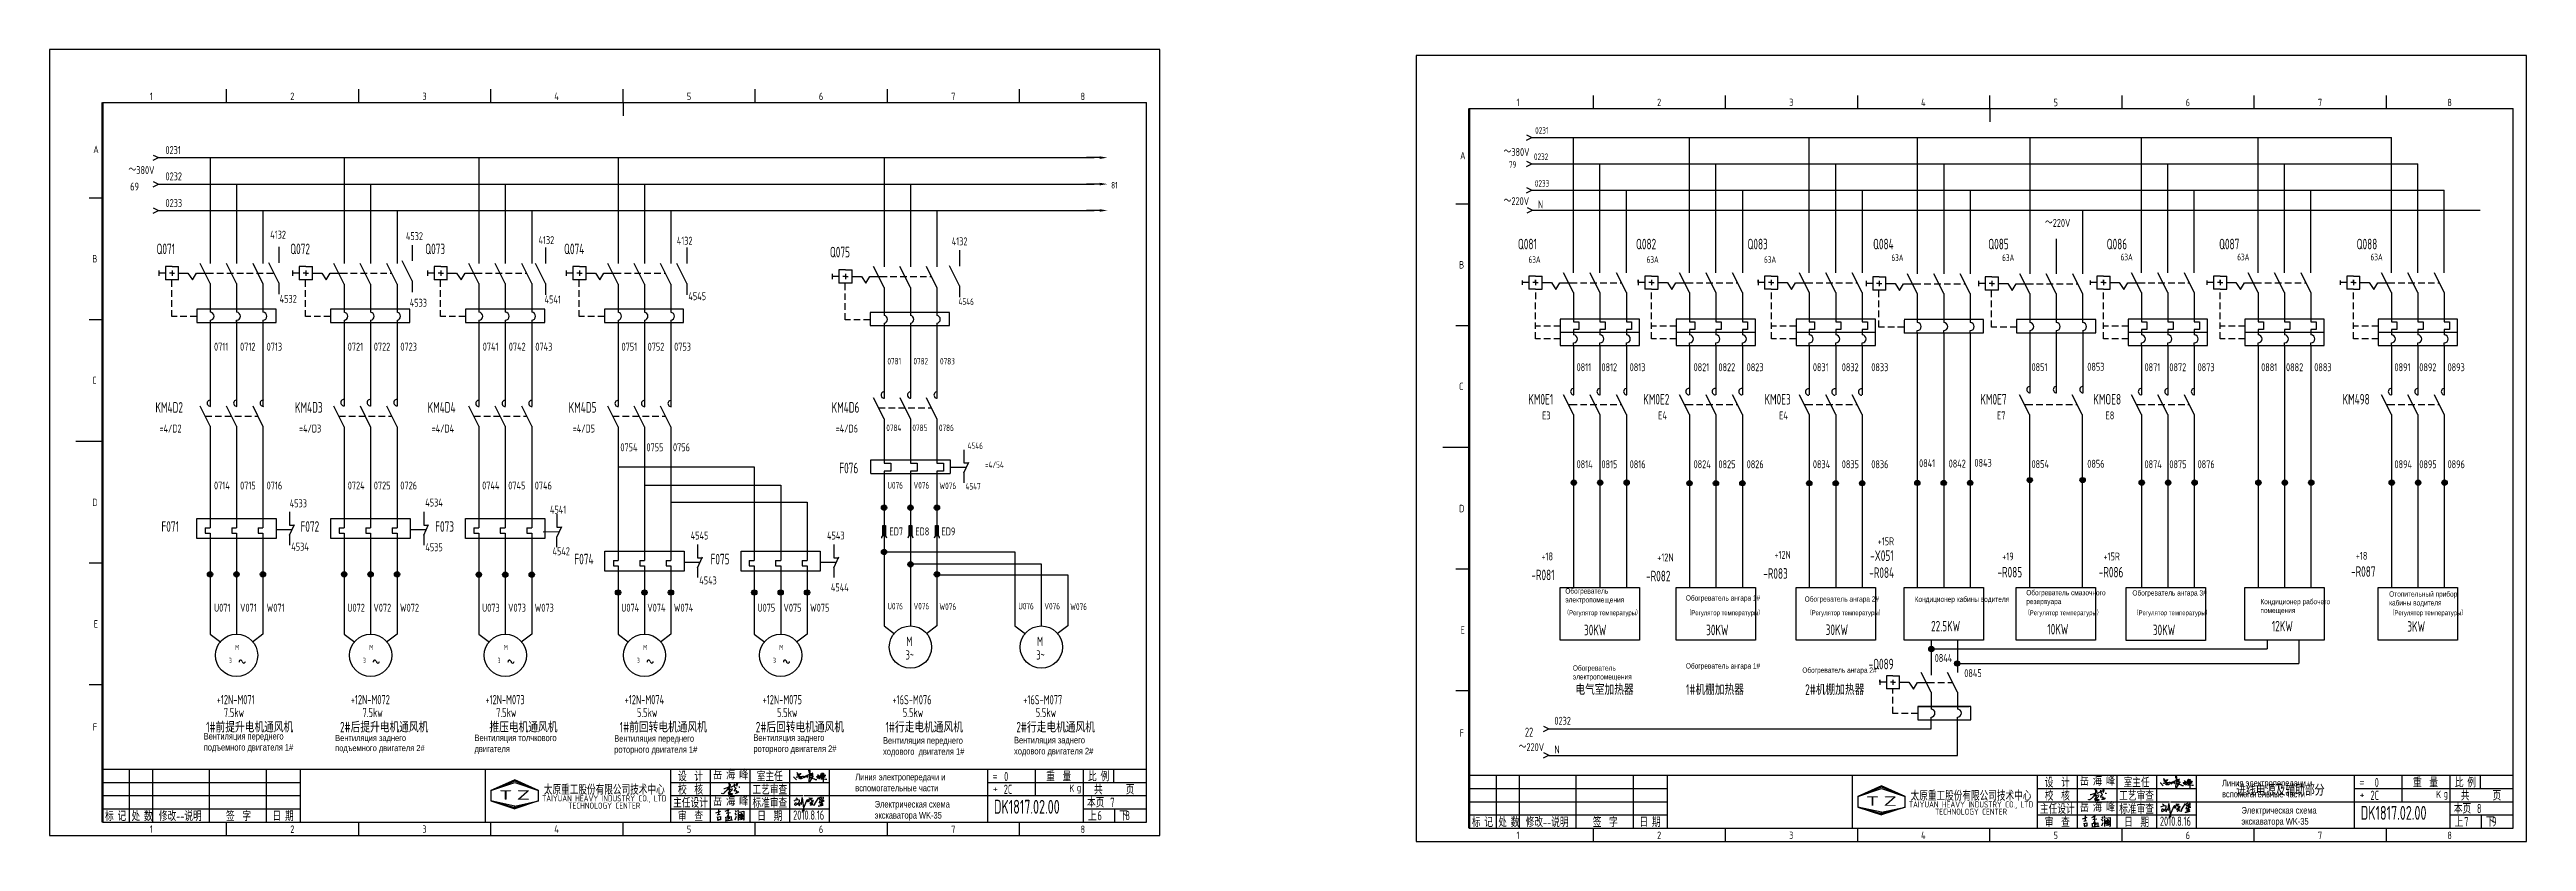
# Model space of a CAD drawing. Header units: millimetres. Extents: x 743 to 25007, y -5378 to 2245.
# Drawn here: x 4802 to 5739, y -697 to -398 of the extents above; entities that cross this region are included whole.
import ezdxf
from ezdxf.enums import TextEntityAlignment as Align

# ---------------------------------------------------------------- set-up
doc = ezdxf.new("R2010")
doc.units = ezdxf.units.MM
doc.header["$LTSCALE"] = 10
doc.header["$MEASUREMENT"] = 0
doc.linetypes.add('DASHED2', pattern=[0.375, 0.25, -0.125])
doc.linetypes.add('HIDDEN', pattern=[0.375, 0.25, -0.125])
for name, color, linetype in [('01', 7, 'Continuous'), ('11', 3, 'Continuous'), ('CONTINUOUS', 7, 'Continuous'), ('DASHED', 7, 'HIDDEN')]:
    doc.layers.add(name, color=color, linetype=linetype)
doc.styles.add('ROMAN', font='ROMANC.shx', dxfattribs={"width": 0.7, "height": 0.7})
doc.styles.get("Standard").update_dxf_attribs({"font": 'isocp', "width": 0.707, "bigfont": 'intecad.shx'})

msp = doc.modelspace()

# ---------------------------------------------------------------- texts
at = {"width": 0.707}
for s, height, p in [('0231', 2.5, (5363.92, -429.63)), ('0231', 3, (4845.73, -437.29)), ('～380V', 3, (5351.94, -438.01)), ('79', 2.5, (5354.01, -442.53)), ('0232', 2.5, (5363.47, -439.56)), ('～380V', 3, (4831.73, -444.86)), ('69', 3, (4832.39, -451.08)), ('0232', 3, (4845.75, -447.22)), ('81', 2.5, (5203.52, -450.32)), ('0233', 2.5, (5363.82, -449.66)), ('0233', 3, (4845.75, -457.32)), ('～220V', 3, (5352, -456.59)), ('N', 3, (5364.99, -457.81)), ('4532', 3, (4936.69, -469.82)), ('～220V', 3, (5556.78, -464.83)), ('63A', 2.5, (5361.41, -478.43)), ('63A', 2.5, (5406.09, -478.43)), ('63A', 2.5, (5450.51, -478.43)), ('63A', 2.5, (5540.6, -477.72)), ('63A', 2.5, (5585.42, -477.49)), ('63A', 2.5, (5629.55, -477.49)), ('63A', 2.5, (5679.99, -477.49)), ('4532', 3, (4888.93, -493.53)), ('4533', 3, (4938.16, -495)), ('4541', 3, (4989.15, -493.75)), ('4545', 3, (5043.57, -492.53)), ('4546', 2.5, (5145.76, -494.37)), ('0711', 3, (4864.11, -511.61)), ('0712', 3, (4873.97, -511.61)), ('0713', 3, (4884.01, -511.61)), ('0721', 3, (4914.7, -511.61)), ('0722', 3, (4924.56, -511.61)), ('0723', 3, (4934.6, -511.61)), ('0741', 3, (4965.77, -511.61)), ('0742', 3, (4975.63, -511.61)), ('0743', 3, (4985.67, -511.61)), ('0751', 3, (5018.28, -511.61)), ('0752', 3, (5028.15, -511.61)), ('0753', 3, (5038.19, -511.61)), ('0781', 2.5, (5118.87, -516.84)), ('0782', 2.5, (5128.73, -516.84)), ('0783', 2.5, (5138.77, -516.84)), ('0784', 2.5, (5118.45, -542.03)), ('0785', 2.5, (5128.32, -542.03)), ('0786', 2.5, (5138.36, -542.03)), ('0754', 3, (5017.84, -549.64)), ('0755', 3, (5027.7, -549.64)), ('0756', 3, (5037.74, -549.64)), ('4546', 2.5, (5149.19, -548.83)), ('0714', 3, (4864.11, -564.09)), ('0715', 3, (4873.97, -564.09)), ('0716', 3, (4884.01, -564.09)), ('0724', 3, (4914.7, -564.09)), ('0725', 3, (4924.56, -564.09)), ('0726', 3, (4934.6, -564.09)), ('0744', 3, (4965.55, -564.09)), ('0745', 3, (4975.41, -564.09)), ('0746', 3, (4985.45, -564.09)), ('U076', 2.5, (5118.89, -563.76)), ('V076', 2.5, (5128.76, -563.76)), ('W076', 2.5, (5138.53, -563.95)), ('4547', 2.5, (5148.4, -564.12)), ('   =4/54', 2.5, (5152.02, -556.02)), ('4533', 3, (4892.74, -570.82)), ('4534', 3, (4944.02, -570.53)), ('4541', 3, (4991.19, -573.22)), ('4545', 3, (5044.45, -582.99)), ('4543', 3, (5096.02, -582.99)), ('ED7', 3, (5119.62, -581.44)), ('ED8', 3, (5129.43, -581.44)), ('ED9', 3, (5139.33, -581.44)), ('4534', 3, (4893.33, -587.21)), ('4535', 3, (4944.06, -587.43)), ('4542', 3, (4992.16, -588.94)), ('4543', 3, (5047.67, -599.97)), ('4544', 3, (5097.48, -602.6)), ('U071', 3, (4864.11, -610.27)), ('V071', 3, (4873.97, -610.27)), ('W071', 3, (4884.01, -610.27)), ('U072', 3, (4914.55, -610.27)), ('V072', 3, (4924.42, -610.27)), ('W072', 3, (4934.46, -610.27)), ('U073', 3, (4965.51, -610.27)), ('V073', 3, (4975.37, -610.27)), ('W073', 3, (4985.41, -610.27)), ('U074', 3, (5018.17, -610.27)), ('V074', 3, (5028.03, -610.27)), ('W074', 3, (5038.07, -610.27)), ('U075', 3, (5069.69, -610.27)), ('V075', 3, (5079.56, -610.27)), ('W075', 3, (5089.6, -610.27)), ('U076', 2.5, (5118.89, -609.43)), ('V076', 2.5, (5128.76, -609.43)), ('W076', 2.5, (5138.53, -609.63)), ('U076', 2.5, (5168.39, -609.43)), ('V076', 2.5, (5178.25, -609.43)), ('W076', 2.5, (5188.02, -609.63)), ('30KW', 4, (5382.4, -619.19)), ('30KW', 4, (5428.6, -619.18)), ('30KW', 4, (5473.83, -619.1)), ('10KW', 4, (5557.7, -618.89)), ('30KW', 4, (5597.6, -619.16)), ('+12N-M071', 3.5, (4865.12, -645.27)), ('+12N-M072', 3.5, (4915.85, -645.27)), ('+12N-M073', 3.5, (4966.8, -645.27)), ('+12N-M074', 3.5, (5019.46, -645.27)), ('+12N-M075', 3.5, (5071.66, -645.27)), ('+16S-M076', 3.5, (5120.77, -645.31)), ('+16S-M077', 3.5, (5170.25, -645.31)), ('电气室加热器', 4, (5379.13, -641.71)), ('1#机棚加热器', 4, (5420.98, -641.71)), ('2#机棚加热器', 4, (5466.06, -641.71)), ('1#前提升电机通风机', 4, (4861.12, -655.9)), ('7.5kw', 3.5, (4867.82, -650.13)), ('2#后提升电机通风机', 4, (4911.77, -655.9)), ('7.5kw', 3.5, (4920.28, -650.13)), ('      推压电机通风机', 4, (4958.59, -655.9)), ('7.5kw', 3.5, (4970.84, -650.13)), ('1#前回转电机通风机', 4, (5017.6, -655.9)), ('5.5kw', 3.5, (5024.11, -650.13)), ('2#后回转电机通风机', 4, (5069.05, -655.9)), ('5.5kw', 3.5, (5077.1, -650.13)), ('1#行走电机通风机', 4, (5118.15, -655.93)), ('5.5kw', 3.5, (5124.69, -650.13)), ('2#行走电机通风机', 4, (5167.64, -655.93)), ('5.5kw', 3.5, (5174.98, -650.13)), ('0232', 3, (5371.23, -653)), ('～220V', 3, (5357.67, -662.98)), ('N', 3, (5371.23, -663.85)), ('   0', 3.5, (5158.63, -674.32)), ('    0', 3.5, (5675.71, -676.62)), ('2C', 3.5, (5162.87, -679.15)), ('7', 3.5, (5203.15, -684.12)), ('进线电源及辅助部分', 4.2, (5629.15, -679.82)), ('2C', 3.5, (5679.95, -681.44)), ('8', 3.5, (5720.23, -686.42)), ('6', 3.5, (5198.32, -689.09)), ('8', 3.5, (5208.88, -689.09)), ('7', 3.5, (5715.4, -691.39)), ('9', 3.5, (5725.96, -691.39))]:
    msp.add_text(s, height=height, dxfattribs=at).set_placement(p)
at = {"color": 1, "width": 0.707}
for s, height, p in [('4132', 3, (4885.36, -469.27)), ('4132', 3, (4986.86, -471.33)), ('4132', 3, (5039.2, -471.56)), ('4132', 3, (5143.21, -471.78)), ('63A  ', 2.5, (5498.7, -477.72)), ('=4/D2', 3, (4843.47, -542.56)), ('=4/D3', 3, (4896.26, -542.56)), ('=4/D4', 3, (4946.43, -542.56)), ('=4/D5', 3, (4999.8, -542.56)), ('=4/D6', 3, (5099.28, -542.56)), ('E3', 3, (5366.53, -537.6)), ('E4', 3, (5410.45, -537.6)), ('E4', 3, (5456.2, -537.6)), ('E7', 3, (5538.63, -537.6)), ('E8', 3, (5579.7, -537.6)), ('22.5KW', 4, (5513.71, -617.74)), ('12KW', 4, (5642.63, -617.74)), ('3KW', 4, (5693.89, -617.87))]:
    msp.add_text(s, height=height, dxfattribs=at).set_placement(p)
at = {"width": 0.707}
for s, height, p in [('3', 1.98, (4870.28, -629.68)), ('M', 1.96, (4872.84, -624.76)), ('3', 1.98, (4921.01, -629.68)), ('M', 1.96, (4923.57, -624.76)), ('3', 1.98, (4971.96, -629.68)), ('M', 1.96, (4974.52, -624.76)), ('3', 1.98, (5024.62, -629.68)), ('M', 1.96, (5027.18, -624.76)), ('3', 1.98, (5076.14, -629.68)), ('M', 1.96, (5078.71, -624.76))]:
    msp.add_text(s, height=height, dxfattribs=at).set_placement(p, align=Align.CENTER)
at = {"attachment_point": 1}
for s, insert, char_height, width in [('{\\fArial|b0|i0|c204|p34;Обогреватель электропомещения}', (5375.33, -601.45), 2, 27.3172), ('{\\fArial|b0|i0|c204|p34;Обогреватель ангара 1#}', (5420.94, -604.09), 2, 27.3172), ('{\\fArial|b0|i0|c204|p34;Обогреватель ангара 2#}', (5465.9, -604.49), 2, 27.3172), ('{\\fArial|b0|i0|c204|p34;Кондиционер кабины водителя}', (5507.49, -604.57), 2, 27.3172), ('{\\fArial|b0|i0|c204|p34;Обогреватель смазочного резервуара}', (5549.73, -602.08), 2, 27.3172), ('{\\fArial|b0|i0|c204|p34;Обогреватель ангара 3#}', (5589.88, -602.18), 2, 27.3172), ('{\\fArial|b0|i0|c204|p34;Кондиционер рабочего помещения}', (5638.3, -605.47), 2, 27.3172), ('{\\fArial|b0|i0|c204|p34;Отопительный прибор кабины водителя}', (5687.01, -602.59), 2, 27.3172), ('{\\H0.9167x;（\\fArial|b0|i0|c204|p34;Регулятор температуры\\Fisocp,intecad|c134;）}', (5374.93, -609.78), 2, 27.3172), ('{\\H0.9167x;（\\fArial|b0|i0|c204|p34;Регулятор температуры\\Fisocp,intecad|c134;）}', (5421.19, -609.78), 2, 27.3172), ('{\\H0.9167x;（\\fArial|b0|i0|c204|p34;Регулятор температуры\\Fisocp,intecad|c134;）}', (5466.72, -609.78), 2, 27.3172), ('{\\H0.9167x;（\\fArial|b0|i0|c204|p34;Регулятор температуры\\Fisocp,intecad|c134;）}', (5549.25, -609.78), 2, 27.3172), ('{\\H0.9167x;（\\fArial|b0|i0|c204|p34;Регулятор температуры\\Fisocp,intecad|c134;）}', (5590.4, -609.78), 2, 27.3172), ('{\\H0.9167x;（\\fArial|b0|i0|c204|p34;Регулятор температуры\\Fisocp,intecad|c134;）}', (5687.19, -609.78), 2, 27.3172), ('{\\fArial|b0|i0|c204|p34;Обогреватель электропомещения}', (5378.18, -630.57), 2, 27.3172), ('{\\fArial|b0|i0|c204|p34;Обогреватель ангара 1#}', (5420.94, -629.77), 2, 27.3172), ('{\\fArial|b0|i0|c204|p34;Обогреватель ангара 2#}', (5464.99, -631.38), 2, 27.3172), ('{\\fArial|b0|i0|c204|p34;Вентиляция переднего подъемного двигателя 1#}', (4860.21, -656.1), 2.5, 31.7779), ('{\\fArial|b0|i0|c204|p34;\\H0.9167x;Вентиляция заднего подъемного двигателя 2#}', (4909.94, -656.87), 2.5, 31.7779), ('{\\fArial|b0|i0|c204|p34;Вентиляция толчкового двигателя}', (4962.65, -656.7), 2.5, 31.7779), ('{\\fArial|b0|i0|c204|p34;Вентиляция переднего роторного двигателя 1#}', (5015.52, -656.95), 2.5, 31.7779), ('{\\fArial|b0|i0|c204|p34;Вентиляция заднего роторного двигателя 2#}', (5068.17, -656.65), 2.5, 31.7779), ('{\\fArial|b0|i0|c204|p34;Вентиляция переднего ходового  двигателя 1#}', (5117.21, -657.7), 2.5, 31.7779), ('{\\fArial|b0|i0|c204|p34;Вентиляция заднего ходового двигателя 2#}', (5166.77, -657.56), 2.5, 31.7779), ('岳 海 峰', (5052.9, -670.18), 3.5, 12.9495), ('{\\fArial|b0|i0|c204|p34;Линия электропередачи и вспомогательные части\\~}', (5106.7, -671.51), 2.5, 35.3915), ('岳 海 峰', (5569.99, -672.48), 3.5, 12.9495), ('{\\fArial|b0|i0|c204|p34;Линия электропередачи и вспомогательные части\\~}', (5623.78, -673.8), 2.5, 35.3915), ('岳 海 峰', (5052.9, -680.18), 3.5, 12.9495), ('{\\fArial|b0|i0|c204|p34;\\C3;Электрическая схема экскаватора WK-35}', (5114.05, -681.8), 2.5, 35.3915), ('岳 海 峰', (5569.99, -682.48), 3.5, 12.9495), ('{\\fArial|b0|i0|c204|p34;\\C3;Электрическая схема экскаватора WK-35}', (5631.14, -684.1), 2.5, 35.3915), ('2010.8.16', (5083.2, -685.41), 3.5, 12.1142), ('2010.8.16', (5600.28, -687.71), 3.5, 12.1142)]:
    msp.add_mtext(s, dxfattribs=dict(at, insert=insert, char_height=char_height, width=width))
at = {"layer": '01', "width": 0.707}
msp.add_text('22', height=3.5, dxfattribs=at).set_placement((5360.05, -657.56))
at = {"layer": '11', "width": 0.707}
for p in [(5159.15, -686.64), (5676.23, -688.94)]:
    msp.add_text('DK1817.02.00', height=5.25, dxfattribs=at).set_placement(p)
at = {"layer": 'CONTINUOUS', "linetype": 'Continuous', "style": 'ROMAN'}
for s, height, width, p in [('1', 2.8, 0.7, (4839.8, -416.87)), ('2', 2.8, 0.7, (4892.96, -416.87)), ('3', 2.8, 0.7, (4942.94, -416.87)), ('4', 2.8, 0.7, (4992.83, -416.87)), ('5', 2.8, 0.7, (5042.97, -416.91)), ('6', 2.8, 0.7, (5092.95, -416.91)), ('7', 2.8, 0.7, (5142.98, -416.91)), ('8', 2.8, 0.7, (5191.93, -416.91)), ('1', 2.8, 0.7, (5356.89, -419.17)), ('2', 2.8, 0.7, (5410.05, -419.17)), ('3', 2.8, 0.7, (5460.02, -419.17)), ('4', 2.8, 0.7, (5509.91, -419.17)), ('5', 2.8, 0.7, (5560.05, -419.21)), ('6', 2.8, 0.7, (5610.03, -419.21)), ('7', 2.8, 0.7, (5660.07, -419.21)), ('8', 2.8, 0.7, (5709.02, -419.21)), ('A', 2.8, 0.7, (4818.44, -436.96)), ('A', 2.8, 0.7, (5335.53, -439.26)), ('B', 2.8, 0.7, (4818.05, -478.28)), ('B', 2.8, 0.7, (5335.14, -480.57)), ('C', 2.8, 0.7, (4818.05, -524.22)), ('C', 2.8, 0.7, (5335.14, -526.52)), ('D', 2.8, 0.7, (4818.05, -570.39)), ('D', 2.8, 0.7, (5335.14, -572.68)), ('E', 2.8, 0.7, (4818.61, -616.28)), ('E', 2.8, 0.7, (5335.69, -618.57)), ('F', 2.8, 0.7, (4818.26, -655.28)), ('F', 2.8, 0.7, (5335.34, -657.57)), ('T', 3.5, 1.8, (4971.87, -681.31)), ('Z', 3.5, 1.8, (4978.57, -681.31)), ('K', 2.8, 0.7, (5187.71, -678.42)), ('g', 2.8, 0.7, (5190.54, -678.15)), ('T', 3.5, 1.8, (5488.96, -683.61)), ('Z', 3.5, 1.8, (5495.66, -683.61)), ('K', 2.8, 0.7, (5704.8, -680.71)), ('g', 2.8, 0.7, (5707.63, -680.45)), ('1', 2.8, 0.7, (4839.8, -693.87)), ('2', 2.8, 0.7, (4892.96, -693.87)), ('3', 2.8, 0.7, (4942.94, -693.87)), ('4', 2.8, 0.7, (4992.83, -693.87)), ('5', 2.8, 0.7, (5042.97, -693.91)), ('6', 2.8, 0.7, (5092.95, -693.91)), ('7', 2.8, 0.7, (5142.98, -693.91)), ('8', 2.8, 0.7, (5191.93, -693.91)), ('1', 2.8, 0.7, (5356.89, -696.17)), ('2', 2.8, 0.7, (5410.05, -696.17)), ('3', 2.8, 0.7, (5460.02, -696.17)), ('4', 2.8, 0.7, (5509.91, -696.17)), ('5', 2.8, 0.7, (5560.05, -696.21)), ('6', 2.8, 0.7, (5610.03, -696.21)), ('7', 2.8, 0.7, (5660.07, -696.21)), ('8', 2.8, 0.7, (5709.02, -696.21))]:
    msp.add_text(s, height=height, dxfattribs=dict(at, width=width)).set_placement(p)
at = {"layer": 'CONTINUOUS', "width": 0.707}
for s, height, p in [('Q071', 4, (4842.35, -475.15)), ('Q072', 4, (4892.94, -475.15)), ('Q073', 4, (4944.01, -475.15)), ('Q074', 4, (4996.53, -475.15)), ('Q075', 4, (5097.11, -476.34)), (' Q081             ', 4, (5355.79, -473.31)), (' Q082             ', 4, (5400.47, -473.31)), (' Q083           ', 4, (5442.65, -473.31)), (' Q084           ', 4, (5490.15, -473.31)), (' Q085          ', 4, (5533.74, -473.31)), (' Q086             ', 4, (5578.54, -473.31)), ('Q087', 4, (5622.67, -473.31)), (' Q088', 4, (5673.1, -473.31)), ('0811', 3, (5379.59, -519.38)), ('0812', 3, (5389, -519.38)), ('0813', 3, (5399.68, -519.38)), ('0821', 3, (5423.86, -519.38)), ('0822', 3, (5433.27, -519.38)), ('0823', 3, (5443.94, -519.38)), ('0831', 3, (5468.99, -519.38)), ('0832', 3, (5479.92, -519.38)), ('0833', 3, (5491.1, -519.38)), ('0851', 3, (5551.71, -519.34)), ('0853', 3, (5572.81, -519.19)), ('0871', 3, (5594.46, -519.38)), ('0872', 3, (5603.87, -519.38)), ('0873', 3, (5614.54, -519.38)), ('0881', 3, (5638.59, -519.38)), ('0882', 3, (5648, -519.38)), ('0883', 3, (5658.67, -519.38)), ('0891', 3, (5689.03, -519.38)), ('0892', 3, (5698.43, -519.38)), ('0893', 3, (5709.11, -519.38)), ('0841', 3, (5509.17, -555.66)), ('0842', 3, (5520.36, -555.81)), ('0843', 3, (5530.12, -555.51)), ('0856', 3, (5572.81, -555.86)), ('F076', 4, (5100.65, -557.97)), ('0814', 3, (5379.59, -556.05)), ('0815', 3, (5389, -556.05)), ('0816', 3, (5399.68, -556.05)), ('0824', 3, (5423.86, -556.05)), ('0825', 3, (5433.27, -556.05)), ('0826', 3, (5443.94, -556.05)), ('0834', 3, (5468.99, -556.05)), ('0835', 3, (5479.92, -556.05)), ('0836', 3, (5491.1, -556.05)), ('0854', 3, (5551.71, -556)), ('0874', 3, (5594.46, -556.05)), ('0875', 3, (5603.87, -556.05)), ('0876', 3, (5614.54, -556.05)), ('0894', 3, (5689.03, -556.05)), ('0895', 3, (5698.43, -556.05)), ('0896', 3, (5709.11, -556.05)), ('F071', 4, (4844.2, -580.08)), ('F072', 4, (4896.81, -580.08)), ('F073', 4, (4947.77, -580.08)), ('F074', 4, (5000.43, -592.4)), ('F075', 4, (5051.95, -592.4)), ('+18', 3, (5366.31, -590.88)), ('+12N', 3, (5410.12, -591.27)), ('+12N', 3, (5454.46, -590.3)), ('-X051', 4, (5490.65, -591.09)), ('+15R', 3, (5493.51, -585.16)), ('+19', 3, (5540.63, -590.9)), ('+15R', 3, (5578.94, -590.9)), ('+18', 3, (5674.39, -590.66)), ('-R081', 4, (5362.49, -598.38)), ('-R082', 4, (5405.88, -598.8)), ('-R083', 4, (5450.21, -597.83)), ('-R084', 4, (5490.32, -597.52)), ('-R085', 4, (5538.83, -597.33)), ('-R086', 4, (5577.14, -597.33)), ('-R087', 4, (5672.59, -597.1)), ('3~', 3.5, (5125.73, -628.37)), ('M', 3.5, (5126.05, -623.24)), ('3~', 3.5, (5175.2, -628.37)), ('M', 3.5, (5175.52, -623.24)), ('0844', 3, (5515.08, -629.29)), ('-Q089', 4, (5490.06, -632.05)), ('0845', 3, (5526.27, -635))]:
    msp.add_text(s, height=height, dxfattribs=at).set_placement(p)
at = {"layer": 'CONTINUOUS', "color": 1, "width": 0.707}
for s, p in [('KM4D2', (4841.94, -535.06)), ('KM4D3', (4894.73, -535.06)), ('KM4D4', (4944.9, -535.06)), ('KM4D5', (4998.27, -535.06)), ('KM4D6', (5097.75, -535.06)), ('KM0E1', (5361.34, -531.98)), ('KM0E2', (5404.82, -531.98)), ('KM0E3', (5450.69, -531.98)), ('KM0E7', (5532.36, -531.98)), ('KMOE8', (5575.09, -531.98)), ('KM498', (5669.38, -531.98))]:
    msp.add_text(s, height=4, dxfattribs=at).set_placement(p)
at = {"layer": 'CONTINUOUS', "width": 0.67}
for s, p in [('设  计', (5044.37, -672.31)), ('室主任', (5074.37, -672.31)), ('重  量', (5183.67, -672.31)), ('比 例', (5198.77, -672.31)), ('设  计', (5561.46, -674.61)), ('室主任', (5591.46, -674.61)), ('重  量', (5700.76, -674.61)), ('比 例', (5715.86, -674.61)), ('主任设计', (5044.37, -682.31)), ('校  核', (5044.37, -677.31)), ('标准审查', (5074.37, -682.31)), ('工艺审查', (5074.37, -677.31)), ('本页', (5197.67, -682.2)), ('共      页', (5204.67, -677.31)), ('主任设计', (5561.46, -684.61)), ('校  核', (5561.46, -679.61)), ('标准审查', (5591.46, -684.61)), ('工艺审查', (5591.46, -679.61)), ('本页', (5714.76, -684.5)), ('共      页', (5721.76, -679.6)), ('标 记', (4826.87, -687.31)), ('处 数', (4836.87, -687.31)), ('修改--说明', (4851.34, -687.31)), ('签  字', (4873.37, -687.31)), ('日 期', (4890.25, -687.31)), ('审  查', (5044.37, -687.31)), ('日  期', (5074.37, -687.31)), ('上', (5196.37, -687.29)), ('下', (5208.2, -687.29)), ('标 记', (5343.96, -689.61)), ('处 数', (5353.96, -689.61)), ('修改--说明', (5368.43, -689.61)), ('签  字', (5390.46, -689.61)), ('日 期', (5407.34, -689.61)), ('审  查', (5561.46, -689.61)), ('日  期', (5591.46, -689.61)), ('上', (5713.46, -689.59)), ('下', (5725.28, -689.59))]:
    msp.add_text(s, height=3.5, dxfattribs=at).set_placement(p, align=Align.MIDDLE)
at = {"layer": 'CONTINUOUS', "linetype": 'Continuous', "style": 'ROMAN'}
for s, p in [('=', (5158.61, -673.76)), ('=', (5675.69, -676.06)), ('+', (5158.71, -678.5)), ('+', (5675.8, -680.79))]:
    msp.add_text(s, height=2.8, dxfattribs=at).set_placement(p)
at = {"layer": 'CONTINUOUS', "char_height": 3.3, "width": 50, "attachment_point": 5, "line_spacing_factor": 0.7125}
for insert in [(5011.74, -680.25), (5528.82, -682.54)]:
    msp.add_mtext('{\\f宋体|b0|i0|c134|p2;太原重工股份有限公司技术中心\\P\\Fromans.shx;\\H0.6969x;TAIYUAN HEAVY INDUSTRY CO., LTD\\PTECHNOLOGY CENTER}', dxfattribs=dict(at, insert=insert))

# ---------------------------------------------------------------- blocks, each defined once
blk = doc.blocks.new('A$C5BE500A0')
for p, q in [((0, 24), (1, 24)), ((1, 24), (13, 11)), ((12, 21), (14, 23)), ((14, 23), (18, 23)), ((15, 41), (22, 26)), ((15, 40), (15, 41)), ((15, 38), (15, 40)), ((15, 32), (21, 35)), ((16, 32), (15, 32)), ((19, 30), (16, 32)), ((18, 23), (26, 25)), ((22, 26), (19, 30)), ((21, 35), (24, 35)), ((25, 30), (23, 28)), ((23, 28), (23, 28)), ((23, 18), (24, 19)), ((24, 17), (23, 18)), ((24, 35), (28, 36)), ((24, 19), (26, 20)), ((27, 31), (25, 30)), ((26, 16), (25, 15)), ((26, 25), (37, 26)), ((26, 20), (29, 21)), ((28, 20), (26, 16)), ((29, 34), (27, 31)), ((28, 36), (30, 37)), ((29, 22), (28, 20)), ((29, 15), (28, 16)), ((30, 38), (29, 34)), ((30, 23), (29, 22)), ((29, 21), (33, 21)), ((32, 15), (29, 15)), ((30, 37), (30, 38)), ((32, 23), (30, 23)), ((33, 22), (32, 23)), ((35, 16), (32, 15)), ((33, 21), (33, 22)), ((38, 18), (35, 16)), ((37, 26), (41, 26)), ((40, 20), (38, 18)), ((40, 23), (44, 25)), ((41, 22), (40, 20)), ((41, 26), (42, 24)), ((42, 24), (41, 22)), ((44, 25), (51, 28)), ((45, 19), (49, 23)), ((49, 23), (54, 27)), ((51, 28), (56, 29)), ((54, 27), (59, 30)), ((56, 29), (61, 30)), ((57, 21), (56, 20)), ((57, 32), (57, 30)), ((57, 30), (58, 25)), ((58, 25), (57, 21)), ((59, 30), (65, 34)), ((61, 30), (62, 29)), ((63, 21), (76, 18)), ((67, 21), (63, 21)), ((65, 18), (63, 9)), ((63, 9), (64, 0)), ((64, 52), (66, 52)), ((64, 49), (64, 52)), ((65, 44), (64, 49)), ((64, 0), (67, 3)), ((64, 0), (64, 0)), ((67, 49), (65, 18)), ((68, 40), (65, 44)), ((65, 34), (72, 37)), ((66, 52), (66, 51)), ((66, 51), (67, 49)), ((70, 21), (67, 21)), ((67, 3), (74, 14)), ((70, 36), (68, 40)), ((68, 29), (73, 29)), ((69, 29), (68, 29)), ((72, 30), (69, 29)), ((74, 33), (70, 36)), ((75, 36), (70, 34)), ((70, 33), (72, 34)), ((70, 34), (70, 33)), ((77, 24), (70, 21)), ((72, 37), (78, 39)), ((72, 34), (75, 34)), ((75, 32), (72, 30)), ((73, 29), (78, 30)), ((78, 31), (74, 33)), ((74, 14), (78, 20)), ((80, 39), (75, 36)), ((75, 34), (77, 34)), ((77, 33), (75, 32)), ((76, 18), (82, 17)), ((77, 34), (78, 34)), ((78, 33), (77, 33)), ((80, 25), (77, 24)), ((78, 39), (80, 39)), ((78, 34), (78, 33)), ((80, 30), (78, 31)), ((78, 30), (80, 30)), ((78, 20), (81, 26)), ((82, 27), (80, 25)), ((81, 26), (82, 27)), ((82, 17), (87, 15)), ((87, 15), (91, 13)), ((91, 13), (95, 13)), ((95, 25), (95, 24)), ((95, 24), (95, 23)), ((95, 23), (96, 23)), ((95, 13), (96, 13)), ((96, 23), (97, 23)), ((99, 24), (97, 26)), ((97, 23), (98, 25)), ((98, 25), (101, 27)), ((99, 31), (100, 32)), ((101, 23), (99, 24)), ((99, 17), (102, 21)), ((101, 21), (99, 17)), ((100, 32), (101, 32)), ((101, 32), (102, 31)), ((102, 28), (101, 21)), ((101, 27), (103, 26)), ((103, 24), (101, 23)), ((102, 31), (102, 28)), ((102, 21), (103, 22)), ((103, 26), (105, 25)), ((105, 24), (103, 24)), ((103, 22), (104, 20)), ((104, 29), (108, 26)), ((104, 20), (104, 19)), ((104, 19), (105, 16)), ((105, 25), (105, 24)), ((105, 16), (106, 16)), ((106, 16), (108, 17)), ((108, 26), (116, 20)), ((108, 17), (111, 23)), ((111, 23), (113, 31)), ((113, 31), (112, 31)), ((112, 22), (126, 23)), ((115, 22), (112, 22)), ((113, 31), (114, 35)), ((117, 33), (113, 31)), ((113, 27), (127, 26)), ((125, 27), (113, 27)), ((113, 15), (125, 15)), ((114, 35), (115, 38)), ((115, 38), (118, 39)), ((122, 23), (115, 22)), ((116, 20), (119, 19)), ((122, 35), (117, 33)), ((117, 31), (121, 32)), ((118, 39), (123, 38)), ((119, 19), (121, 20)), ((121, 32), (124, 32)), ((121, 20), (121, 21)), ((125, 37), (122, 35)), ((122, 31), (122, 2)), ((123, 28), (122, 31)), ((126, 25), (122, 23)), ((123, 38), (125, 37)), ((128, 25), (123, 28)), ((124, 32), (129, 31)), ((128, 27), (125, 27)), ((125, 15), (132, 14)), ((127, 26), (126, 25)), ((126, 23), (130, 24)), ((130, 28), (128, 27)), ((131, 24), (128, 25)), ((129, 31), (131, 30)), ((131, 30), (130, 28)), ((130, 24), (131, 24)), ((132, 14), (137, 14))]:
    blk.add_line(p, q)
blk = doc.blocks.new('1')
at = {"layer": 'CONTINUOUS'}
for p in [(1908.14, 1601.97), (1908.14, 1599.97)]:
    blk.add_line(p, (1906.14, 1600.97), dxfattribs=at)
blk = doc.blocks.new('ARROW2')
blk.add_line((5, 0), (0, 0))
at = {"color": 3}
blk.add_solid([(4.99, 0.51), (4.99, -0.49), (7.99, 0.01)], dxfattribs=at)
blk = doc.blocks.new('lf')
for points in [[(421.5, 320.1), (421.3, 317.6), (420, 315.1), (418.6, 312.6), (416.7, 310.5), (414.9, 308.5), (411.9, 305.6), (410.1, 304.1), (408, 302.6), (406.1, 302), (403.6, 302.6), (403.6, 303.5), (403.9, 303.5)], [(409.4, 317.6), (411.9, 317.6), (420.7, 320.5), (429.4, 326.1), (429, 328.4), (426.7, 330.1), (424.2, 331.3), (423.4, 332.6), (424.4, 333.4), (425, 330.7), (425, 327.4), (425, 324.7), (424.8, 321.8), (424.8, 320.3), (424.8, 318.7), (425, 314.7), (425, 313), (424.8, 313)], [(421.3, 316.2), (424.8, 315.9), (427.1, 316), (429.8, 316), (434.8, 316.8), (436, 316.8)], [(421.9, 314.1), (423.8, 314.1), (425.4, 313.7), (426, 313), (426.9, 312), (427.1, 312), (426.5, 310.5), (426.1, 309.5), (424.2, 306.6), (423.1, 305.4), (422.1, 304.5), (423.2, 303.3), (427.3, 303.1), (429.8, 303.1), (432.3, 302.9), (435.4, 302.7), (433.1, 299.9), (424.6, 299.5), (424, 300.4), (425.6, 303.3), (434.3, 313.5)], [(432.1, 320.3), (430.6, 321.6), (450.9, 331.7), (450.9, 332.2)], [(439.5, 330.9), (440, 324.5), (442, 320.7)], [(441.8, 320.7), (443.7, 320.1), (444.9, 317.6), (443.1, 315.5), (439.7, 311.8), (439.8, 310.6), (445.4, 311.2), (447, 310.3), (445.6, 307.4), (453.6, 308), (450.3, 304.7), (447, 303.3), (443.7, 303.1), (442.9, 303.7)], [(446.2, 333.8), (448.1, 330.5), (448.1, 326.7), (446.6, 323.8)], [(453.4, 322.4), (454.9, 322.2), (455.7, 321.8), (456.1, 321.6), (456.3, 321.4)]]:
    blk.add_lwpolyline(points)

# ---------------------------------------------------------------- hatches: boundary and pattern name
at = {"linetype": 'HIDDEN'}
h = msp.add_hatch(color=0, dxfattribs=at)
edge = h.paths.add_edge_path()
edge.add_arc((5378.54, -561.53), 1, 0, 360)
h = msp.add_hatch(color=0, dxfattribs=at)
edge = h.paths.add_edge_path()
edge.add_arc((5388.54, -561.53), 1, 0, 360)
h = msp.add_hatch(color=0, dxfattribs=at)
edge = h.paths.add_edge_path()
edge.add_arc((5398.54, -561.53), 1, 0, 360)
h = msp.add_hatch(color=0, dxfattribs=at)
edge = h.paths.add_edge_path()
edge.add_arc((5422.32, -561.72), 1, 0, 360)
h = msp.add_hatch(color=0, dxfattribs=at)
edge = h.paths.add_edge_path()
edge.add_arc((5432.32, -561.72), 1, 0, 360)
h = msp.add_hatch(color=0, dxfattribs=at)
edge = h.paths.add_edge_path()
edge.add_arc((5442.32, -561.72), 1, 0, 360)
h = msp.add_hatch(color=0, dxfattribs=at)
edge = h.paths.add_edge_path()
edge.add_arc((5467.63, -561.72), 1, 0, 360)
h = msp.add_hatch(color=0, dxfattribs=at)
edge = h.paths.add_edge_path()
edge.add_arc((5477.63, -561.72), 1, 0, 360)
h = msp.add_hatch(color=0, dxfattribs=at)
edge = h.paths.add_edge_path()
edge.add_arc((5487.63, -561.72), 1, 0, 360)
h = msp.add_hatch(color=0, dxfattribs=at)
edge = h.paths.add_edge_path()
edge.add_arc((5508.51, -561.59), 1, 0, 360)
h = msp.add_hatch(color=0, dxfattribs=at)
edge = h.paths.add_edge_path()
edge.add_arc((5518.51, -561.59), 1, 0, 360)
h = msp.add_hatch(color=0, dxfattribs=at)
edge = h.paths.add_edge_path()
edge.add_arc((5528.51, -561.59), 1, 0, 360)
h = msp.add_hatch(color=0, dxfattribs=at)
edge = h.paths.add_edge_path()
edge.add_arc((5551.05, -560.54), 1, 0, 360)
h = msp.add_hatch(color=0, dxfattribs=at)
edge = h.paths.add_edge_path()
edge.add_arc((5571.05, -560.54), 1, 0, 360)
h = msp.add_hatch(color=0, dxfattribs=at)
edge = h.paths.add_edge_path()
edge.add_arc((5593.41, -561.53), 1, 0, 360)
h = msp.add_hatch(color=0, dxfattribs=at)
edge = h.paths.add_edge_path()
edge.add_arc((5603.41, -561.53), 1, 0, 360)
h = msp.add_hatch(color=0, dxfattribs=at)
edge = h.paths.add_edge_path()
edge.add_arc((5613.41, -561.53), 1, 0, 360)
h = msp.add_hatch(color=0, dxfattribs=at)
edge = h.paths.add_edge_path()
edge.add_arc((5637.54, -561.53), 1, 0, 360)
h = msp.add_hatch(color=0, dxfattribs=at)
edge = h.paths.add_edge_path()
edge.add_arc((5647.54, -561.53), 1, 0, 360)
h = msp.add_hatch(color=0, dxfattribs=at)
edge = h.paths.add_edge_path()
edge.add_arc((5657.54, -561.53), 1, 0, 360)
h = msp.add_hatch(color=0, dxfattribs=at)
edge = h.paths.add_edge_path()
edge.add_arc((5687.98, -561.53), 1, 0, 360)
h = msp.add_hatch(color=0, dxfattribs=at)
edge = h.paths.add_edge_path()
edge.add_arc((5697.98, -561.53), 1, 0, 360)
h = msp.add_hatch(color=0, dxfattribs=at)
edge = h.paths.add_edge_path()
edge.add_arc((5707.98, -561.53), 1, 0, 360)
h = msp.add_hatch(color=0, dxfattribs=at)
edge = h.paths.add_edge_path()
edge.add_arc((5117.59, -570.99), 1, 0, 360)
h = msp.add_hatch(color=0, dxfattribs=at)
edge = h.paths.add_edge_path()
edge.add_arc((5127.59, -570.99), 1, 0, 360)
h = msp.add_hatch(color=0, dxfattribs=at)
edge = h.paths.add_edge_path()
edge.add_arc((5137.59, -570.99), 1, 0, 360)
h = msp.add_hatch()
h.set_pattern_fill('_USER', color=256, scale=0.2, angle=-90, style=0, pattern_type=0)
h.set_pattern_definition([(270, (5112.59939, -560.81964), (0.2, -4e-17), [])])
h.paths.add_polyline_path([(5117.07, -581.47), (5118.11, -581.47), (5118.11, -577.75), (5117.07, -577.75)])
h = msp.add_hatch()
h.set_pattern_fill('_USER', color=256, scale=0.2, angle=-90, style=0, pattern_type=0)
h.set_pattern_definition([(270, (5122.59939, -560.81964), (0.2, -4e-17), [])])
h.paths.add_polyline_path([(5127.07, -581.47), (5128.11, -581.47), (5128.11, -577.75), (5127.07, -577.75)])
h = msp.add_hatch()
h.set_pattern_fill('_USER', color=256, scale=0.2, angle=-90, style=0, pattern_type=0)
h.set_pattern_definition([(270, (5132.59939, -560.81964), (0.2, -4e-17), [])])
h.paths.add_polyline_path([(5137.07, -581.47), (5138.11, -581.47), (5138.11, -577.75), (5137.07, -577.75)])
h = msp.add_hatch(color=0, dxfattribs=at)
edge = h.paths.add_edge_path()
edge.add_arc((5117.59, -587.72), 1, 0, 360)
h = msp.add_hatch(color=0, dxfattribs=at)
edge = h.paths.add_edge_path()
edge.add_arc((4862.62, -596.14), 1, 0, 360)
h = msp.add_hatch(color=0, dxfattribs=at)
edge = h.paths.add_edge_path()
edge.add_arc((4872.62, -596.14), 1, 0, 360)
h = msp.add_hatch(color=0, dxfattribs=at)
edge = h.paths.add_edge_path()
edge.add_arc((4882.62, -596.14), 1, 0, 360)
h = msp.add_hatch(color=0, dxfattribs=at)
edge = h.paths.add_edge_path()
edge.add_arc((4913.35, -596.14), 1, 0, 360)
h = msp.add_hatch(color=0, dxfattribs=at)
edge = h.paths.add_edge_path()
edge.add_arc((4923.35, -596.14), 1, 0, 360)
h = msp.add_hatch(color=0, dxfattribs=at)
edge = h.paths.add_edge_path()
edge.add_arc((4933.35, -596.14), 1, 0, 360)
h = msp.add_hatch(color=0, dxfattribs=at)
edge = h.paths.add_edge_path()
edge.add_arc((4964.3, -596.26), 1, 0, 360)
h = msp.add_hatch(color=0, dxfattribs=at)
edge = h.paths.add_edge_path()
edge.add_arc((4974.3, -596.26), 1, 0, 360)
h = msp.add_hatch(color=0, dxfattribs=at)
edge = h.paths.add_edge_path()
edge.add_arc((4984.3, -596.26), 1, 0, 360)
h = msp.add_hatch(color=0, dxfattribs=at)
edge = h.paths.add_edge_path()
edge.add_arc((5127.59, -592.38), 1, 0, 360)
h = msp.add_hatch(color=0, dxfattribs=at)
edge = h.paths.add_edge_path()
edge.add_arc((5137.59, -596.17), 1, 0, 360)
h = msp.add_hatch(color=0, dxfattribs=at)
edge = h.paths.add_edge_path()
edge.add_arc((5016.96, -603.02), 1, 0, 360)
h = msp.add_hatch(color=0, dxfattribs=at)
edge = h.paths.add_edge_path()
edge.add_arc((5026.96, -603.02), 1, 0, 360)
h = msp.add_hatch(color=0, dxfattribs=at)
edge = h.paths.add_edge_path()
edge.add_arc((5036.96, -603.02), 1, 0, 360)
h = msp.add_hatch(color=0, dxfattribs=at)
edge = h.paths.add_edge_path()
edge.add_arc((5068.48, -603.02), 1, 0, 360)
h = msp.add_hatch(color=0, dxfattribs=at)
edge = h.paths.add_edge_path()
edge.add_arc((5078.48, -603.02), 1, 0, 360)
h = msp.add_hatch(color=0, dxfattribs=at)
edge = h.paths.add_edge_path()
edge.add_arc((5088.48, -603.02), 1, 0, 360)
h = msp.add_hatch(color=0, dxfattribs=at)
edge = h.paths.add_edge_path()
edge.add_arc((5513.8, -624.36), 1, 0, 360)
h = msp.add_hatch(color=0, dxfattribs=at)
edge = h.paths.add_edge_path()
edge.add_arc((5523.58, -629.87), 1, 0, 360)

# ---------------------------------------------------------------- linework, layer by layer
for p, q in [((5603.3, -441.68), (5603.3, -441)), ((5603.3, -470.9), (5603.3, -441.68)), ((5613.3, -458.56), (5613.3, -451)), ((5551.05, -504.01), (5551.05, -527.56)), ((5561.03, -504.01), (5561.03, -527.56)), ((5571.07, -504.01), (5571.07, -527.56)), ((5016.96, -555.47), (5068.48, -555.47)), ((5026.96, -562.41), (5078.48, -562.41)), ((5036.96, -568.9), (5088.48, -568.9)), ((4860.8, -578.58), (4860.8, -580.58)), ((4860.8, -578.58), (4861.8, -578.58)), ((4860.8, -580.58), (4862.62, -580.58)), ((4861.8, -578.58), (4862.62, -578.58)), ((4862.62, -580.58), (4862.62, -615.27)), ((4870.8, -578.58), (4870.8, -580.58)), ((4870.8, -578.58), (4871.8, -578.58)), ((4870.8, -580.58), (4872.62, -580.58)), ((4871.8, -578.58), (4872.62, -578.58)), ((4880.8, -578.58), (4880.8, -580.58)), ((4880.8, -578.58), (4881.8, -578.58)), ((4880.8, -580.58), (4882.62, -580.58)), ((4881.8, -578.58), (4882.62, -578.58)), ((4911.49, -578.58), (4912.49, -578.58)), ((4911.49, -578.58), (4911.49, -580.58)), ((4911.49, -580.58), (4913.35, -580.58)), ((4912.49, -578.58), (4913.35, -578.58)), ((4921.49, -578.58), (4922.49, -578.58)), ((4921.49, -578.58), (4921.49, -580.58)), ((4921.49, -580.58), (4923.35, -580.58)), ((4922.49, -578.58), (4923.35, -578.58)), ((4931.49, -578.58), (4932.49, -578.58)), ((4931.49, -578.58), (4931.49, -580.58)), ((4931.49, -580.58), (4933.35, -580.58)), ((4932.49, -578.58), (4933.35, -578.58)), ((4962.39, -578.58), (4962.39, -580.58)), ((4962.39, -578.58), (4963.39, -578.58)), ((4962.39, -580.58), (4964.3, -580.58)), ((4963.39, -578.58), (4964.3, -578.58)), ((4972.39, -578.58), (4972.39, -580.58)), ((4972.39, -578.58), (4973.39, -578.58)), ((4972.39, -580.58), (4974.3, -580.58)), ((4973.39, -578.58), (4974.3, -578.58)), ((4982.39, -578.58), (4982.39, -580.58)), ((4982.39, -578.58), (4983.39, -578.58)), ((4982.39, -580.58), (4984.3, -580.58)), ((4983.39, -578.58), (4984.3, -578.58)), ((5117.59, -587.69), (5167.08, -587.69)), ((5015.2, -590.9), (5016.2, -590.9)), ((5015.2, -590.9), (5015.2, -592.9)), ((5015.2, -592.9), (5016.96, -592.9)), ((5016.2, -590.9), (5016.96, -590.9)), ((5025.2, -590.9), (5026.2, -590.9)), ((5025.2, -590.9), (5025.2, -592.9)), ((5025.2, -592.9), (5026.96, -592.9)), ((5026.2, -590.9), (5026.96, -590.9)), ((5035.2, -590.9), (5036.2, -590.9)), ((5035.2, -590.9), (5035.2, -592.9)), ((5035.2, -592.9), (5036.96, -592.9)), ((5036.2, -590.9), (5036.96, -590.9)), ((5066.58, -590.9), (5066.58, -592.9)), ((5066.58, -590.9), (5067.58, -590.9)), ((5066.58, -592.9), (5068.48, -592.9)), ((5067.58, -590.9), (5068.48, -590.9)), ((5076.58, -590.9), (5076.58, -592.9)), ((5076.58, -590.9), (5077.58, -590.9)), ((5076.58, -592.9), (5078.48, -592.9)), ((5077.58, -590.9), (5078.48, -590.9)), ((5086.58, -590.9), (5086.58, -592.9)), ((5086.58, -590.9), (5087.58, -590.9)), ((5086.58, -592.9), (5088.48, -592.9)), ((5087.58, -590.9), (5088.48, -590.9)), ((5117.59, -596.73), (5117.59, -612.15)), ((5127.59, -592.22), (5177.08, -592.22)), ((5127.59, -596.73), (5127.59, -612.15)), ((5137.59, -596.33), (5187.08, -596.33)), ((5137.59, -596.73), (5137.59, -612.15)), ((5167.08, -596.73), (5167.08, -612.15)), ((5177.08, -596.73), (5177.08, -612.15)), ((5187.08, -596.73), (5187.08, -612.15)), ((4862.62, -613.77), (4862.62, -618.77)), ((4872.62, -613.77), (4872.62, -618.77)), ((4882.62, -613.77), (4882.62, -618.77)), ((4913.35, -613.77), (4913.35, -618.77)), ((4923.35, -613.77), (4923.35, -618.77)), ((4933.35, -613.77), (4933.35, -618.77)), ((4964.3, -613.77), (4964.3, -618.77)), ((4974.3, -613.77), (4974.3, -618.77)), ((4984.3, -613.77), (4984.3, -618.77)), ((5016.96, -613.77), (5016.96, -618.77)), ((5026.96, -613.77), (5026.96, -618.77)), ((5036.96, -613.77), (5036.96, -618.77)), ((5068.48, -613.77), (5068.48, -618.77)), ((5078.48, -613.77), (5078.48, -618.77)), ((5088.48, -613.77), (5088.48, -618.77)), ((5117.59, -610.65), (5117.59, -615.65)), ((5127.59, -610.65), (5127.59, -615.65)), ((5137.59, -610.65), (5137.59, -615.65)), ((5167.08, -610.65), (5167.08, -615.65)), ((5177.08, -610.65), (5177.08, -615.65)), ((5187.08, -610.65), (5187.08, -615.65)), ((5513.8, -624.36), (5640.92, -624.36)), ((5640.92, -621.07), (5640.92, -624.36)), ((5652.9, -621.07), (5652.9, -629.87)), ((5523.58, -629.87), (5652.9, -629.87)), ((5096.87, -679.81), (5156.87, -679.81)), ((5613.96, -682.11), (5673.96, -682.11)), ((5053.97, -686.29), (5055.79, -685.65)), ((5054.49, -687.07), (5055.53, -686.81)), ((5054.49, -687.85), (5054.75, -689.27)), ((5054.62, -687.98), (5055.66, -687.72)), ((5055.66, -689.01), (5054.62, -689.01)), ((5054.75, -686.81), (5054.75, -686.81)), ((5054.98, -685.12), (5054.98, -686.93)), ((5055.66, -687.72), (5055.66, -689.01)), ((5057.53, -685.69), (5058.7, -685.17)), ((5057.53, -685.69), (5057.53, -685.69)), ((5057.54, -689.32), (5060.3, -688.96)), ((5057.6, -687.98), (5057.86, -689.27)), ((5057.73, -687.98), (5059.8, -687.72)), ((5057.92, -686.47), (5059.47, -686.21)), ((5058.7, -687.76), (5058.18, -687.5)), ((5058.7, -685.17), (5058.44, -685.95)), ((5058.44, -685.95), (5058.44, -686.21)), ((5058.44, -686.21), (5058.7, -687.76)), ((5058.51, -687.98), (5058.51, -689.01)), ((5059.03, -687.85), (5059.03, -688.62)), ((5059.8, -687.72), (5059.8, -689.14)), ((5061.11, -686.4), (5061.66, -687.13)), ((5061.29, -685.47), (5061.66, -686.1)), ((5061.29, -688.95), (5061.81, -687.62)), ((5062.11, -685.25), (5062.48, -685.89)), ((5062.36, -686.19), (5062.36, -689.19)), ((5062.66, -687.34), (5062.69, -688.04)), ((5064.36, -687.13), (5062.69, -687.47)), ((5062.69, -688.04), (5064.48, -687.74)), ((5062.72, -686.98), (5064.15, -686.68)), ((5062.81, -686.04), (5064.51, -685.68)), ((5063.25, -688.38), (5062.91, -688.89)), ((5063.11, -687.65), (5063.3, -687.8)), ((5063.51, -686.34), (5063.6, -688.95)), ((5063.93, -687.47), (5063.75, -687.8)), ((5063.93, -688.21), (5064.27, -688.55)), ((5064.54, -689.13), (5064.27, -688.83)), ((5064.48, -687.74), (5064.36, -687.13)), ((5064.51, -685.68), (5064.54, -685.68)), ((5064.54, -685.68), (5064.54, -689.13)), ((5570.95, -688.62), (5572.77, -687.98)), ((5571.47, -689.4), (5572.51, -689.14)), ((5571.47, -690.18), (5571.73, -691.6)), ((5571.6, -690.31), (5572.64, -690.05)), ((5572.64, -691.34), (5571.6, -691.34)), ((5571.73, -689.14), (5571.73, -689.14)), ((5571.97, -687.45), (5571.97, -689.26)), ((5572.64, -690.05), (5572.64, -691.34)), ((5574.51, -688.02), (5575.68, -687.5)), ((5574.51, -688.02), (5574.51, -688.02)), ((5574.52, -691.65), (5577.28, -691.29)), ((5574.58, -690.31), (5574.84, -691.6)), ((5574.71, -690.31), (5576.79, -690.05)), ((5574.9, -688.8), (5576.46, -688.54)), ((5575.68, -690.09), (5575.16, -689.83)), ((5575.68, -687.5), (5575.42, -688.28)), ((5575.42, -688.28), (5575.42, -688.54)), ((5575.42, -688.54), (5575.68, -690.09)), ((5575.49, -690.31), (5575.49, -691.34)), ((5576.01, -690.18), (5576.01, -690.95)), ((5576.79, -690.05), (5576.79, -691.47)), ((5578.09, -688.74), (5578.64, -689.46)), ((5578.28, -687.8), (5578.64, -688.43)), ((5578.28, -691.28), (5578.79, -689.95)), ((5579.1, -687.58), (5579.46, -688.22)), ((5579.34, -688.52), (5579.34, -691.52)), ((5579.64, -689.68), (5579.67, -690.37)), ((5581.34, -689.46), (5579.67, -689.8)), ((5579.67, -690.37), (5581.46, -690.07)), ((5579.7, -689.31), (5581.13, -689.01)), ((5579.79, -688.37), (5581.49, -688.01)), ((5580.23, -690.72), (5579.89, -691.22)), ((5580.1, -689.98), (5580.28, -690.13)), ((5580.49, -688.68), (5580.58, -691.28)), ((5580.92, -689.8), (5580.73, -690.13)), ((5580.91, -690.55), (5581.25, -690.89)), ((5581.52, -691.46), (5581.25, -691.16)), ((5581.46, -690.07), (5581.34, -689.46)), ((5581.49, -688.01), (5581.52, -688.01)), ((5581.52, -688.01), (5581.52, -691.46))]:
    msp.add_line(p, q)
at = {"linetype": 'DASHED2'}
for p, q in [((5359.07, -485.08), (5359.07, -486.7)), ((5573.93, -485.08), (5573.93, -486.7)), ((5618.07, -485.08), (5618.07, -486.7)), ((5668.5, -485.08), (5668.5, -486.7))]:
    msp.add_line(p, q, dxfattribs=at)
at = {"color": 0, "linetype": 'ByBlock'}
for p, q in [((5142.68, -555.7), (5148.73, -555.68)), ((4887.62, -579.24), (4893.67, -579.22)), ((4938.35, -579.24), (4944.39, -579.22)), ((4988.68, -580.04), (4994.73, -580.02)), ((5041.96, -591.55), (5048.01, -591.53)), ((5093.48, -591.55), (5099.53, -591.53))]:
    msp.add_line(p, q, dxfattribs=at)
at = {"linetype": 'Continuous'}
for p, q in [((5117.59, -615.65), (5121.59, -618.65)), ((5137.59, -615.65), (5133.59, -618.65)), ((5167.08, -615.65), (5171.08, -618.65)), ((5187.08, -615.65), (5183.08, -618.65)), ((4862.62, -618.77), (4866.62, -621.77)), ((4882.62, -618.77), (4878.62, -621.77)), ((4913.35, -618.77), (4917.35, -621.77)), ((4933.35, -618.77), (4929.35, -621.77)), ((4964.3, -618.77), (4968.3, -621.77)), ((4984.3, -618.77), (4980.3, -621.77)), ((5016.96, -618.77), (5020.96, -621.77)), ((5036.96, -618.77), (5032.96, -621.77)), ((5068.48, -618.77), (5072.48, -621.77)), ((5088.48, -618.77), (5084.48, -621.77))]:
    msp.add_line(p, q, dxfattribs=at)
for points in [[(5118.11, -577.75), (5118.11, -581.47), (5117.07, -581.47), (5117.07, -577.75)], [(5128.11, -577.75), (5128.11, -581.47), (5127.07, -581.47), (5127.07, -577.75)], [(5138.11, -577.75), (5138.11, -581.47), (5137.07, -581.47), (5137.07, -577.75)]]:
    msp.add_lwpolyline(points, close=True)
for centre in [(5127.59, -623.65), (5177.08, -623.65), (4872.62, -626.77), (4923.35, -626.77), (4974.3, -626.77), (5026.96, -626.77), (5078.48, -626.77)]:
    msp.add_circle(centre, 8)
for centre, radius, start, end in [((4874.21, -629.19), 0.586, 10.23627, 197.94038), ((4875.37, -629.09), 0.589, 180.14512, 3.58399), ((4924.93, -629.19), 0.586, 10.23627, 197.94038), ((4926.1, -629.09), 0.589, 180.14512, 3.58399), ((4975.89, -629.19), 0.586, 10.23627, 197.94038), ((4977.05, -629.09), 0.589, 180.14512, 3.58399), ((5028.55, -629.19), 0.586, 10.23627, 197.94038), ((5029.71, -629.09), 0.589, 180.14512, 3.58399), ((5080.07, -629.19), 0.586, 10.23627, 197.94038), ((5081.24, -629.09), 0.589, 180.14512, 3.58399)]:
    msp.add_arc(centre, radius, start, end)
at = {"layer": '01', "ltscale": 2}
for centre in [(5117.59, -582.47), (5127.59, -582.47), (5137.59, -582.47)]:
    msp.add_arc(centre, 1, 0, 180, dxfattribs=at)
at = {"layer": 'CONTINUOUS', "color": 3}
for p, q in [((5221.87, -397.81), (4801.87, -397.81)), ((4801.87, -397.81), (4801.87, -694.81)), ((5221.87, -694.81), (5221.87, -397.81)), ((5738.96, -400.11), (5318.96, -400.11)), ((5318.96, -400.11), (5318.96, -697.11)), ((5738.96, -697.11), (5738.96, -400.11)), ((4801.87, -694.81), (5221.87, -694.81)), ((5318.96, -697.11), (5738.96, -697.11))]:
    msp.add_line(p, q, dxfattribs=at)
at = {"layer": 'CONTINUOUS'}
for p, q in [((4821.87, -417.81), (5216.87, -417.81)), ((5018.87, -417.81), (5018.87, -412.81)), ((5018.87, -417.81), (5018.87, -422.81)), ((5216.87, -689.81), (5216.87, -417.81)), ((5338.96, -420.11), (5733.96, -420.11)), ((5535.96, -420.11), (5535.96, -415.11)), ((5535.96, -420.11), (5535.96, -425.11)), ((5733.96, -692.11), (5733.96, -420.11)), ((5360.7, -430), (5362.7, -431)), ((5360.7, -432), (5362.7, -431)), ((5362.7, -431), (5687.87, -431)), ((5378.43, -482.17), (5378.43, -431)), ((5422.32, -482.17), (5422.32, -431)), ((5467.63, -482.17), (5467.63, -431)), ((5508.51, -431), (5508.51, -482.54)), ((5551.05, -431), (5551.05, -482.54)), ((5593.3, -482.17), (5593.3, -431)), ((5637.43, -482.17), (5637.43, -431)), ((5687.87, -482.17), (5687.87, -431)), ((4843.14, -438.66), (5197.1, -438.66)), ((4862.62, -438.66), (4862.62, -478.66)), ((4913.35, -438.66), (4913.35, -478.67)), ((4964.3, -438.66), (4964.3, -478.62)), ((5016.96, -438.66), (5016.96, -478.68)), ((5117.59, -438.66), (5117.59, -479.96)), ((5360.7, -440), (5362.7, -441)), ((4843.14, -448.66), (5197.1, -448.66)), ((4872.62, -448.66), (4872.62, -478.66)), ((4923.35, -448.66), (4923.35, -478.67)), ((4974.3, -448.66), (4974.3, -478.62)), ((5026.96, -448.66), (5026.96, -478.68)), ((5127.59, -448.66), (5127.59, -479.96)), ((5360.7, -442), (5362.7, -441)), ((5362.7, -441), (5697.87, -441)), ((5388.43, -482.17), (5388.43, -441)), ((5432.32, -482.17), (5432.32, -441)), ((5477.63, -482.17), (5477.63, -441)), ((5518.51, -441), (5518.51, -482.54)), ((5647.43, -482.17), (5647.43, -441)), ((5697.87, -482.17), (5697.87, -441)), ((4843.14, -458.66), (5197.1, -458.66)), ((4882.62, -458.66), (4882.62, -478.66)), ((4933.35, -458.66), (4933.35, -478.67)), ((4984.3, -458.66), (4984.3, -478.62)), ((5036.96, -458.66), (5036.96, -478.68)), ((5137.59, -458.66), (5137.59, -479.96)), ((5360.7, -450), (5362.7, -451)), ((5360.7, -452), (5362.7, -451)), ((5360.86, -457.5), (5362.86, -458.5)), ((5360.86, -459.5), (5362.86, -458.5)), ((5362.7, -451), (5707.87, -451)), ((5362.86, -458.56), (5721.45, -458.56)), ((5398.43, -482.17), (5398.43, -451)), ((5442.32, -451), (5442.32, -482.17)), ((5487.63, -451), (5487.63, -482.17)), ((5528.51, -451), (5528.51, -482.54)), ((5571.05, -458.56), (5571.05, -482.54)), ((5613.3, -482.17), (5613.3, -458.56)), ((5657.43, -482.17), (5657.43, -451)), ((5707.87, -482.17), (5707.87, -451)), ((4888.6, -472.43), (4888.6, -478.44)), ((4939.01, -485.21), (4935.24, -477.67)), ((4939.01, -471.68), (4939.01, -477.7)), ((4989.54, -472.65), (4989.54, -478.66)), ((5042.97, -472.65), (5042.97, -478.66)), ((5146.11, -473.6), (5146.11, -479.62)), ((5561.05, -469.37), (5561.05, -482.54)), ((5603.3, -482.17), (5603.3, -470.9)), ((4843.21, -481.35), (4843.21, -483.35)), ((4845.71, -482.35), (4843.21, -482.35)), ((4848.21, -479.85), (4845.71, -479.85)), ((4845.71, -479.85), (4845.71, -484.85)), ((4850.74, -484.85), (4845.71, -484.85)), ((4848.21, -482.35), (4847.21, -482.35)), ((4848.21, -479.85), (4850.71, -479.85)), ((4848.21, -481.35), (4848.21, -483.35)), ((4848.21, -482.35), (4849.21, -482.35)), ((4850.71, -484.85), (4850.71, -479.85)), ((4850.71, -482.35), (4854.24, -482.35)), ((4854.24, -482.35), (4855.92, -484.9)), ((4855.92, -484.9), (4857.43, -482.38)), ((4857.43, -482.38), (4861.45, -482.38)), ((4862.62, -486.17), (4858.85, -478.63)), ((4862.62, -486.17), (4862.62, -497.1)), ((4872.62, -486.17), (4868.85, -478.63)), ((4872.62, -486.17), (4872.62, -497.1)), ((4882.62, -486.17), (4878.85, -478.63)), ((4882.62, -486.17), (4882.62, -497.1)), ((4888.6, -485.95), (4884.84, -478.41)), ((4888.6, -485.95), (4888.6, -490.25)), ((4893.8, -481.35), (4893.8, -483.35)), ((4896.3, -482.35), (4893.8, -482.35)), ((4896.3, -479.85), (4896.3, -484.85)), ((4898.8, -479.85), (4896.3, -479.85)), ((4901.33, -484.85), (4896.3, -484.85)), ((4898.8, -482.35), (4897.8, -482.35)), ((4898.8, -479.85), (4901.3, -479.85)), ((4898.8, -481.35), (4898.8, -483.35)), ((4898.8, -482.35), (4899.8, -482.35)), ((4901.3, -484.85), (4901.3, -479.85)), ((4901.3, -482.35), (4904.83, -482.35)), ((4904.83, -482.35), (4906.5, -484.9)), ((4906.5, -484.9), (4908.01, -482.38)), ((4908.01, -482.38), (4912.04, -482.38)), ((4913.35, -486.44), (4909.44, -478.63)), ((4913.35, -486.44), (4913.35, -497.11)), ((4923.35, -486.44), (4919.44, -478.63)), ((4923.35, -486.44), (4923.35, -497.11)), ((4933.35, -486.44), (4929.44, -478.63)), ((4933.35, -486.44), (4933.35, -497.11)), ((4939.01, -485.21), (4939.01, -489.51)), ((4944.87, -481.35), (4944.87, -483.35)), ((4947.37, -482.35), (4944.87, -482.35)), ((4949.87, -479.85), (4947.37, -479.85)), ((4947.37, -479.85), (4947.37, -484.85)), ((4952.4, -484.85), (4947.37, -484.85)), ((4949.87, -482.35), (4948.87, -482.35)), ((4949.87, -479.85), (4952.37, -479.85)), ((4949.87, -481.35), (4949.87, -483.35)), ((4949.87, -482.35), (4950.87, -482.35)), ((4952.37, -484.85), (4952.37, -479.85)), ((4952.37, -482.35), (4955.9, -482.35)), ((4955.9, -482.35), (4957.58, -484.9)), ((4957.58, -484.9), (4959.09, -482.38)), ((4959.09, -482.38), (4963.11, -482.38)), ((4964.3, -486.21), (4960.51, -478.63)), ((4964.3, -486.21), (4964.3, -497.1)), ((4974.3, -486.21), (4970.51, -478.63)), ((4974.3, -486.21), (4974.3, -497.1)), ((4984.3, -486.21), (4980.51, -478.63)), ((4984.3, -486.21), (4984.3, -497.1)), ((4989.54, -486.17), (4985.77, -478.64)), ((4989.54, -486.17), (4989.54, -490.48)), ((4997.39, -481.35), (4997.39, -483.35)), ((4999.89, -482.35), (4997.39, -482.35)), ((4999.89, -479.85), (4999.89, -484.85)), ((5002.39, -479.85), (4999.89, -479.85)), ((5004.91, -484.85), (4999.89, -484.85)), ((5002.39, -482.35), (5001.39, -482.35)), ((5002.39, -479.85), (5004.89, -479.85)), ((5002.39, -481.35), (5002.39, -483.35)), ((5002.39, -482.35), (5003.39, -482.35)), ((5004.89, -484.85), (5004.89, -479.85)), ((5004.89, -482.35), (5008.41, -482.35)), ((5008.41, -482.35), (5010.09, -484.9)), ((5010.09, -484.9), (5011.6, -482.38)), ((5011.6, -482.38), (5015.63, -482.38)), ((5016.96, -486.5), (5013.03, -478.63)), ((5016.96, -486.5), (5016.96, -497.12)), ((5026.96, -486.5), (5023.03, -478.63)), ((5026.96, -486.5), (5026.96, -497.12)), ((5036.96, -486.5), (5033.03, -478.63)), ((5036.96, -486.5), (5036.96, -497.12)), ((5042.97, -486.17), (5039.2, -478.64)), ((5042.97, -486.17), (5042.97, -490.48)), ((5097.97, -482.54), (5097.97, -484.54)), ((5100.47, -483.54), (5097.97, -483.54)), ((5102.97, -481.04), (5100.47, -481.04)), ((5100.47, -481.04), (5100.47, -486.04)), ((5105.5, -486.04), (5100.47, -486.04)), ((5102.97, -483.54), (5101.97, -483.54)), ((5102.97, -481.04), (5105.47, -481.04)), ((5102.97, -482.54), (5102.97, -484.54)), ((5102.97, -483.54), (5103.97, -483.54)), ((5105.47, -486.04), (5105.47, -481.04)), ((5105.47, -483.54), (5109, -483.54)), ((5109, -483.54), (5110.67, -486.09)), ((5110.67, -486.09), (5112.18, -483.57)), ((5112.18, -483.57), (5116.21, -483.57)), ((5117.59, -487.79), (5113.61, -479.82)), ((5127.59, -487.79), (5123.61, -479.82)), ((5137.59, -487.79), (5133.61, -479.82)), ((5146.11, -487.12), (5142.34, -479.59)), ((5146.11, -487.12), (5146.11, -491.43)), ((5361.54, -485.9), (5359.04, -485.9)), ((5361.54, -483.4), (5361.54, -488.4)), ((5364.04, -483.4), (5361.54, -483.4)), ((5364.04, -485.9), (5363.04, -485.9)), ((5364.04, -483.4), (5366.54, -483.4)), ((5364.04, -484.9), (5364.04, -486.9)), ((5364.04, -484.9), (5364.04, -486.9)), ((5364.04, -485.9), (5364.04, -484.9)), ((5364.04, -485.9), (5365.04, -485.9)), ((5366.54, -488.4), (5366.54, -483.4)), ((5366.54, -485.9), (5370.07, -485.9)), ((5370.07, -485.9), (5371.75, -488.44)), ((5371.75, -488.44), (5373.26, -485.92)), ((5373.26, -485.92), (5377.28, -485.92)), ((5378.43, -489.67), (5374.68, -482.17)), ((5388.43, -489.67), (5384.68, -482.17)), ((5398.43, -489.67), (5394.68, -482.17)), ((5402.93, -484.9), (5402.93, -486.9)), ((5402.93, -485.9), (5402.93, -484.9)), ((5405.43, -485.9), (5402.93, -485.9)), ((5405.43, -483.4), (5405.43, -488.4)), ((5407.93, -483.4), (5405.43, -483.4)), ((5407.93, -485.9), (5406.93, -485.9)), ((5407.93, -483.4), (5410.43, -483.4)), ((5407.93, -484.9), (5407.93, -486.9)), ((5407.93, -485.9), (5408.93, -485.9)), ((5410.43, -488.4), (5410.43, -483.4)), ((5410.43, -485.9), (5413.96, -485.9)), ((5413.96, -485.9), (5415.63, -488.44)), ((5415.63, -488.44), (5417.14, -485.92)), ((5417.14, -485.92), (5421.17, -485.92)), ((5422.32, -489.67), (5418.57, -482.17)), ((5432.32, -489.67), (5428.57, -482.17)), ((5442.32, -489.67), (5438.57, -482.17)), ((5448.24, -485.9), (5448.24, -484.9)), ((5448.24, -484.9), (5448.24, -486.9)), ((5450.74, -485.9), (5448.24, -485.9)), ((5453.24, -483.4), (5450.74, -483.4)), ((5450.74, -483.4), (5450.74, -488.4)), ((5453.24, -485.9), (5452.24, -485.9)), ((5453.24, -483.4), (5455.74, -483.4)), ((5453.24, -484.9), (5453.24, -486.9)), ((5453.24, -485.9), (5454.24, -485.9)), ((5455.74, -488.4), (5455.74, -483.4)), ((5455.74, -485.9), (5459.27, -485.9)), ((5459.27, -485.9), (5460.94, -488.44)), ((5460.94, -488.44), (5462.45, -485.92)), ((5462.45, -485.92), (5466.48, -485.92)), ((5467.63, -489.67), (5463.88, -482.17)), ((5477.63, -489.67), (5473.88, -482.17)), ((5487.63, -489.67), (5483.88, -482.17)), ((5489.12, -485.26), (5489.12, -487.26)), ((5491.62, -486.26), (5489.12, -486.26)), ((5494.12, -483.76), (5491.62, -483.76)), ((5491.62, -483.76), (5491.62, -488.76)), ((5494.12, -486.26), (5493.12, -486.26)), ((5494.12, -483.76), (5496.62, -483.76)), ((5494.12, -485.26), (5494.12, -487.26)), ((5494.12, -486.26), (5495.12, -486.26)), ((5496.62, -488.76), (5496.62, -483.76)), ((5496.62, -486.26), (5500.14, -486.26)), ((5500.14, -486.26), (5501.82, -488.81)), ((5501.82, -488.81), (5503.33, -486.29)), ((5503.33, -486.29), (5507.36, -486.29)), ((5508.51, -490.04), (5504.76, -482.54)), ((5518.51, -490.04), (5514.76, -482.54)), ((5528.51, -490.04), (5524.76, -482.54)), ((5531.65, -485.26), (5531.65, -487.26)), ((5534.16, -486.26), (5531.66, -486.26)), ((5534.16, -483.76), (5534.16, -488.76)), ((5536.66, -483.76), (5534.16, -483.76)), ((5536.66, -486.26), (5535.66, -486.26)), ((5536.66, -483.76), (5539.16, -483.76)), ((5536.66, -485.26), (5536.66, -487.26)), ((5536.66, -486.26), (5537.66, -486.26)), ((5539.16, -488.76), (5539.16, -483.76)), ((5539.16, -486.26), (5542.69, -486.26)), ((5542.69, -486.26), (5544.36, -488.81)), ((5544.36, -488.81), (5545.87, -486.29)), ((5545.87, -486.29), (5549.9, -486.29)), ((5551.05, -490.04), (5547.3, -482.54)), ((5561.05, -490.04), (5557.3, -482.54)), ((5571.05, -490.04), (5567.3, -482.54)), ((5576.41, -485.9), (5573.91, -485.9)), ((5578.91, -483.4), (5576.41, -483.4)), ((5576.41, -483.4), (5576.41, -488.4)), ((5578.91, -485.9), (5577.91, -485.9)), ((5578.91, -483.4), (5581.41, -483.4)), ((5578.91, -485.9), (5578.91, -484.9)), ((5578.91, -484.9), (5578.91, -486.9)), ((5578.91, -484.9), (5578.91, -486.9)), ((5578.91, -485.9), (5579.91, -485.9)), ((5581.41, -488.4), (5581.41, -483.4)), ((5581.41, -485.9), (5584.93, -485.9)), ((5584.93, -485.9), (5586.61, -488.44)), ((5586.61, -488.44), (5588.12, -485.92)), ((5588.12, -485.92), (5592.15, -485.92)), ((5593.3, -489.67), (5589.55, -482.17)), ((5603.3, -489.67), (5599.55, -482.17)), ((5613.3, -489.67), (5609.55, -482.17)), ((5620.54, -485.9), (5618.04, -485.9)), ((5620.54, -483.4), (5620.54, -488.4)), ((5623.04, -483.4), (5620.54, -483.4)), ((5623.04, -485.9), (5622.04, -485.9)), ((5623.04, -483.4), (5625.54, -483.4)), ((5623.04, -484.9), (5623.04, -486.9)), ((5623.04, -484.9), (5623.04, -486.9)), ((5623.04, -485.9), (5623.04, -484.9)), ((5623.04, -485.9), (5624.04, -485.9)), ((5625.54, -488.4), (5625.54, -483.4)), ((5625.54, -485.9), (5629.07, -485.9)), ((5629.07, -485.9), (5630.74, -488.44)), ((5630.74, -488.44), (5632.25, -485.92)), ((5632.25, -485.92), (5636.28, -485.92)), ((5637.43, -489.67), (5633.68, -482.17)), ((5647.43, -489.67), (5643.68, -482.17)), ((5657.43, -489.67), (5653.68, -482.17)), ((5670.98, -485.9), (5668.48, -485.9)), ((5673.48, -483.4), (5670.98, -483.4)), ((5670.98, -483.4), (5670.98, -488.4)), ((5673.48, -485.9), (5672.48, -485.9)), ((5673.48, -483.4), (5675.98, -483.4)), ((5673.48, -485.9), (5673.48, -484.9)), ((5673.48, -484.9), (5673.48, -486.9)), ((5673.48, -484.9), (5673.48, -486.9)), ((5673.48, -485.9), (5674.48, -485.9)), ((5675.98, -488.4), (5675.98, -483.4)), ((5675.98, -485.9), (5679.5, -485.9)), ((5679.5, -485.9), (5681.18, -488.44)), ((5681.18, -488.44), (5682.69, -485.92)), ((5682.69, -485.92), (5686.72, -485.92)), ((5687.87, -489.67), (5684.12, -482.17)), ((5697.87, -489.67), (5694.12, -482.17)), ((5707.87, -489.67), (5704.12, -482.17)), ((4887.6, -495.94), (4857.6, -495.94)), ((4857.6, -495.98), (4857.6, -500.96)), ((4887.6, -500.92), (4887.6, -495.95)), ((4938.19, -495.94), (4908.19, -495.94)), ((4908.19, -495.98), (4908.19, -500.96)), ((4938.19, -500.92), (4938.19, -495.95)), ((4989.26, -495.94), (4959.26, -495.94)), ((4959.26, -495.98), (4959.26, -500.96)), ((4989.26, -500.92), (4989.26, -495.95)), ((5041.78, -495.94), (5011.78, -495.94)), ((5011.78, -495.98), (5011.78, -500.96)), ((5041.78, -500.92), (5041.78, -495.95)), ((5117.59, -487.79), (5117.59, -498.31)), ((5127.59, -487.79), (5127.59, -498.31)), ((5137.59, -487.79), (5137.59, -498.31)), ((5364.04, -488.4), (5361.54, -488.4)), ((5364.04, -488.4), (5366.54, -488.4)), ((5378.43, -489.67), (5378.43, -499.67)), ((5388.43, -489.67), (5388.43, -499.67)), ((5398.43, -489.67), (5398.43, -499.67)), ((5407.93, -488.4), (5405.43, -488.4)), ((5407.93, -488.4), (5410.43, -488.4)), ((5422.32, -489.67), (5422.32, -499.67)), ((5432.32, -489.67), (5432.32, -499.67)), ((5442.32, -489.67), (5442.32, -499.67)), ((5453.24, -488.4), (5450.74, -488.4)), ((5453.24, -488.4), (5455.74, -488.4)), ((5467.63, -489.67), (5467.63, -499.67)), ((5477.63, -489.67), (5477.63, -499.67)), ((5487.63, -489.67), (5487.63, -499.67)), ((5496.64, -488.76), (5491.62, -488.76)), ((5508.51, -490.04), (5508.51, -500.04)), ((5518.51, -490.04), (5518.51, -500.04)), ((5528.51, -490.04), (5528.51, -500.04)), ((5539.19, -488.76), (5534.16, -488.76)), ((5551.05, -490.04), (5551.05, -500.04)), ((5561.05, -490.04), (5561.05, -500.04)), ((5571.05, -490.04), (5571.05, -500.04)), ((5578.91, -488.4), (5576.41, -488.4)), ((5578.91, -488.4), (5581.41, -488.4)), ((5593.3, -489.67), (5593.3, -499.67)), ((5603.3, -489.67), (5603.3, -499.67)), ((5613.3, -489.67), (5613.3, -499.67)), ((5623.04, -488.4), (5620.54, -488.4)), ((5623.04, -488.4), (5625.54, -488.4)), ((5637.43, -489.67), (5637.43, -499.67)), ((5647.43, -489.67), (5647.43, -499.67)), ((5657.43, -489.67), (5657.43, -499.67)), ((5673.48, -488.4), (5670.98, -488.4)), ((5673.48, -488.4), (5675.98, -488.4)), ((5687.87, -489.67), (5687.87, -499.67)), ((5697.87, -489.67), (5697.87, -499.67)), ((5707.87, -489.67), (5707.87, -499.67)), ((4857.6, -500.94), (4887.6, -500.94)), ((4862.62, -500.1), (4862.62, -512.94)), ((4862.62, -500.94), (4862.62, -532.59)), ((4872.6, -501.1), (4872.6, -500.1)), ((4872.62, -500.1), (4872.62, -512.94)), ((4872.62, -500.94), (4872.62, -532.59)), ((4882.62, -500.1), (4882.62, -512.94)), ((4882.62, -500.94), (4882.62, -532.59)), ((4908.19, -500.94), (4938.19, -500.94)), ((4913.35, -500.1), (4913.35, -532.58)), ((4923.35, -500.1), (4923.35, -532.58)), ((4933.35, -500.1), (4933.35, -532.58)), ((4959.26, -500.94), (4989.26, -500.94)), ((4964.3, -500.1), (4964.3, -532.63)), ((4974.3, -500.1), (4974.3, -532.63)), ((4984.3, -500.1), (4984.3, -532.63)), ((5011.78, -500.94), (5041.78, -500.94)), ((5016.96, -500.09), (5016.96, -532.63)), ((5026.96, -500.09), (5026.96, -532.63)), ((5036.96, -500.09), (5036.96, -532.63)), ((5142.36, -497.13), (5112.36, -497.13)), ((5112.36, -497.17), (5112.36, -502.15)), ((5112.36, -502.13), (5142.36, -502.13)), ((5117.59, -496.97), (5117.59, -498.31)), ((5117.59, -501.27), (5117.59, -529.54)), ((5127.59, -496.97), (5127.59, -498.31)), ((5127.59, -501.27), (5127.59, -529.54)), ((5137.59, -496.97), (5137.59, -498.31)), ((5137.59, -501.27), (5137.59, -529.54)), ((5142.36, -502.11), (5142.36, -497.14)), ((5403.43, -499.67), (5373.43, -499.67)), ((5373.43, -499.67), (5373.43, -509.67)), ((5373.43, -504.67), (5403.43, -504.67)), ((5378.43, -499.67), (5378.43, -500.67)), ((5378.43, -500.67), (5380.43, -500.67)), ((5380.43, -503.67), (5378.43, -503.67)), ((5378.43, -503.67), (5378.43, -505.67)), ((5380.43, -500.67), (5380.43, -503.67)), ((5388.43, -499.67), (5388.43, -500.67)), ((5388.43, -500.67), (5390.43, -500.67)), ((5390.43, -503.67), (5388.43, -503.67)), ((5388.43, -503.67), (5388.43, -505.67)), ((5390.43, -500.67), (5390.43, -503.67)), ((5398.43, -499.67), (5398.43, -500.67)), ((5398.43, -500.67), (5400.43, -500.67)), ((5398.43, -503.67), (5398.43, -505.67)), ((5400.43, -503.67), (5398.43, -503.67)), ((5400.43, -500.67), (5400.43, -503.67)), ((5403.43, -509.67), (5403.43, -499.67)), ((5447.32, -499.67), (5417.32, -499.67)), ((5417.32, -499.67), (5417.32, -509.67)), ((5417.32, -504.67), (5447.32, -504.67)), ((5422.32, -499.67), (5422.32, -500.67)), ((5422.32, -500.67), (5424.32, -500.67)), ((5422.32, -503.67), (5422.32, -505.67)), ((5424.32, -503.67), (5422.32, -503.67)), ((5424.32, -500.67), (5424.32, -503.67)), ((5432.32, -499.67), (5432.32, -500.67)), ((5432.32, -500.67), (5434.32, -500.67)), ((5434.32, -503.67), (5432.32, -503.67)), ((5432.32, -503.67), (5432.32, -505.67)), ((5434.32, -500.67), (5434.32, -503.67)), ((5442.32, -499.67), (5442.32, -500.67)), ((5442.32, -500.67), (5444.32, -500.67)), ((5444.32, -503.67), (5442.32, -503.67)), ((5442.32, -503.67), (5442.32, -505.67)), ((5444.32, -500.67), (5444.32, -503.67)), ((5447.32, -509.67), (5447.32, -499.67)), ((5462.63, -499.67), (5462.63, -509.67)), ((5492.63, -499.67), (5462.63, -499.67)), ((5462.63, -504.67), (5492.63, -504.67)), ((5467.63, -499.67), (5467.63, -500.67)), ((5467.63, -500.67), (5469.63, -500.67)), ((5469.63, -503.67), (5467.63, -503.67)), ((5467.63, -503.67), (5467.63, -505.67)), ((5469.63, -500.67), (5469.63, -503.67)), ((5477.63, -499.67), (5477.63, -500.67)), ((5477.63, -500.67), (5479.63, -500.67)), ((5477.63, -503.67), (5477.63, -505.67)), ((5479.63, -503.67), (5477.63, -503.67)), ((5479.63, -500.67), (5479.63, -503.67)), ((5487.63, -499.67), (5487.63, -500.67)), ((5487.63, -500.67), (5489.63, -500.67)), ((5487.63, -503.67), (5487.63, -505.67)), ((5489.63, -503.67), (5487.63, -503.67)), ((5489.63, -500.67), (5489.63, -503.67)), ((5492.63, -509.67), (5492.63, -499.67)), ((5533.51, -499.85), (5503.51, -499.85)), ((5503.51, -500.04), (5503.51, -505.01)), ((5503.51, -504.85), (5533.51, -504.85)), ((5508.51, -499.01), (5508.51, -501.01)), ((5508.51, -505.01), (5508.51, -504.01)), ((5508.51, -505.01), (5508.51, -514.44)), ((5518.51, -499.01), (5518.51, -501.01)), ((5518.51, -505.01), (5518.51, -504.01)), ((5518.51, -505.01), (5518.51, -514.44)), ((5528.51, -499.01), (5528.51, -501.01)), ((5528.51, -505.01), (5528.51, -504.01)), ((5528.51, -505.01), (5528.51, -514.44)), ((5533.51, -504.83), (5533.51, -499.86)), ((5576.05, -499.85), (5546.05, -499.85)), ((5546.05, -499.85), (5546.05, -504.85)), ((5546.05, -504.85), (5576.05, -504.85)), ((5551.05, -499.01), (5551.05, -501.01)), ((5561.05, -499.01), (5561.05, -501.01)), ((5571.05, -499.01), (5571.05, -501.01)), ((5576.05, -504.83), (5576.05, -499.86)), ((5588.3, -499.67), (5588.3, -509.67)), ((5618.3, -499.67), (5588.3, -499.67)), ((5588.3, -504.67), (5618.3, -504.67)), ((5593.3, -499.67), (5593.3, -500.67)), ((5593.3, -500.67), (5595.3, -500.67)), ((5593.3, -503.67), (5593.3, -505.67)), ((5595.3, -503.67), (5593.3, -503.67)), ((5595.3, -500.67), (5595.3, -503.67)), ((5603.3, -499.67), (5603.3, -500.67)), ((5603.3, -500.67), (5605.3, -500.67)), ((5603.3, -503.67), (5603.3, -505.67)), ((5605.3, -503.67), (5603.3, -503.67)), ((5605.3, -500.67), (5605.3, -503.67)), ((5613.3, -499.67), (5613.3, -500.67)), ((5613.3, -500.67), (5615.3, -500.67)), ((5615.3, -503.67), (5613.3, -503.67)), ((5613.3, -503.67), (5613.3, -505.67)), ((5615.3, -500.67), (5615.3, -503.67)), ((5618.3, -509.67), (5618.3, -499.67)), ((5662.43, -499.67), (5632.43, -499.67)), ((5632.43, -499.67), (5632.43, -509.67)), ((5632.43, -504.67), (5662.43, -504.67)), ((5637.43, -499.67), (5637.43, -500.67)), ((5637.43, -500.67), (5639.43, -500.67)), ((5639.43, -503.67), (5637.43, -503.67)), ((5637.43, -503.67), (5637.43, -505.67)), ((5639.43, -500.67), (5639.43, -503.67)), ((5647.43, -499.67), (5647.43, -500.67)), ((5647.43, -500.67), (5649.43, -500.67)), ((5649.43, -503.67), (5647.43, -503.67)), ((5647.43, -503.67), (5647.43, -505.67)), ((5649.43, -500.67), (5649.43, -503.67)), ((5657.43, -499.67), (5657.43, -500.67)), ((5657.43, -500.67), (5659.43, -500.67)), ((5657.43, -503.67), (5657.43, -505.67)), ((5659.43, -503.67), (5657.43, -503.67)), ((5659.43, -500.67), (5659.43, -503.67)), ((5662.43, -509.67), (5662.43, -499.67)), ((5682.87, -499.67), (5682.87, -509.67)), ((5712.87, -499.67), (5682.87, -499.67)), ((5682.87, -504.67), (5712.87, -504.67)), ((5687.87, -499.67), (5687.87, -500.67)), ((5687.87, -500.67), (5689.87, -500.67)), ((5687.87, -503.67), (5687.87, -505.67)), ((5689.87, -503.67), (5687.87, -503.67)), ((5689.87, -500.67), (5689.87, -503.67)), ((5697.87, -499.67), (5697.87, -500.67)), ((5697.87, -500.67), (5699.87, -500.67)), ((5697.87, -503.67), (5697.87, -505.67)), ((5699.87, -503.67), (5697.87, -503.67)), ((5699.87, -500.67), (5699.87, -503.67)), ((5707.87, -499.67), (5707.87, -500.67)), ((5707.87, -500.67), (5709.87, -500.67)), ((5709.87, -503.67), (5707.87, -503.67)), ((5707.87, -503.67), (5707.87, -505.67)), ((5709.87, -500.67), (5709.87, -503.67)), ((5712.87, -509.67), (5712.87, -499.67)), ((5373.43, -509.67), (5403.43, -509.67)), ((5378.43, -509.67), (5378.43, -508.67)), ((5378.43, -509.67), (5378.43, -528.26)), ((5388.43, -509.67), (5388.43, -508.67)), ((5388.43, -509.67), (5388.43, -528.26)), ((5398.43, -509.67), (5398.43, -508.67)), ((5398.43, -509.67), (5398.43, -528.26)), ((5417.32, -509.67), (5447.32, -509.67)), ((5422.32, -509.67), (5422.32, -508.67)), ((5422.32, -509.67), (5422.32, -528.26)), ((5432.32, -509.67), (5432.32, -508.67)), ((5432.32, -509.67), (5432.32, -528.26)), ((5442.32, -509.67), (5442.32, -508.67)), ((5442.32, -509.67), (5442.32, -528.26)), ((5462.63, -509.67), (5492.63, -509.67)), ((5467.63, -509.67), (5467.63, -508.67)), ((5467.63, -509.67), (5467.63, -528.26)), ((5477.63, -509.67), (5477.63, -508.67)), ((5477.63, -509.67), (5477.63, -528.26)), ((5487.63, -509.67), (5487.63, -508.67)), ((5487.63, -509.67), (5487.63, -528.26)), ((5508.51, -513.33), (5508.51, -591.07)), ((5508.51, -513.33), (5508.51, -565.87)), ((5518.51, -513.33), (5518.51, -591.07)), ((5518.51, -513.33), (5518.51, -573.83)), ((5528.51, -513.33), (5528.51, -591.07)), ((5588.3, -509.67), (5618.3, -509.67)), ((5593.3, -509.67), (5593.3, -508.67)), ((5593.3, -509.67), (5593.3, -528.26)), ((5603.3, -509.67), (5603.3, -508.67)), ((5603.3, -509.67), (5603.3, -528.26)), ((5613.3, -509.67), (5613.3, -508.67)), ((5613.3, -509.67), (5613.3, -528.26)), ((5632.43, -509.67), (5662.43, -509.67)), ((5637.43, -509.67), (5637.43, -508.67)), ((5637.43, -509.67), (5637.43, -536.36)), ((5647.43, -509.67), (5647.43, -508.67)), ((5647.43, -509.67), (5647.43, -536.36)), ((5657.43, -509.67), (5657.43, -508.67)), ((5657.43, -509.67), (5657.43, -536.36)), ((5682.87, -509.67), (5712.87, -509.67)), ((5687.87, -509.67), (5687.87, -508.67)), ((5687.87, -509.67), (5687.87, -528.26)), ((5697.87, -509.67), (5697.87, -508.67)), ((5697.87, -509.67), (5697.87, -528.26)), ((5707.87, -509.67), (5707.87, -508.67)), ((5707.87, -509.67), (5707.87, -528.26)), ((4862.62, -540.09), (4858.87, -532.59)), ((4872.62, -540.09), (4868.87, -532.59)), ((4882.62, -540.09), (4878.87, -532.59)), ((4913.35, -540.37), (4909.46, -532.59)), ((4923.35, -540.37), (4919.46, -532.59)), ((4933.35, -540.37), (4929.46, -532.59)), ((4964.3, -540.13), (4960.53, -532.59)), ((4974.3, -540.13), (4970.53, -532.59)), ((4984.3, -540.13), (4980.53, -532.59)), ((5016.96, -540.42), (5013.05, -532.59)), ((5026.96, -540.42), (5023.05, -532.59)), ((5036.96, -540.42), (5033.05, -532.59)), ((5117.59, -537.4), (5113.63, -529.47)), ((5127.59, -537.4), (5123.63, -529.47)), ((5137.59, -537.4), (5133.63, -529.47)), ((5378.43, -535.76), (5374.68, -528.26)), ((5376.56, -532.01), (5377.28, -532.01)), ((5388.43, -535.76), (5384.68, -528.26)), ((5398.43, -535.76), (5394.68, -528.26)), ((5422.32, -535.76), (5418.57, -528.26)), ((5420.45, -532.01), (5421.17, -532.01)), ((5432.32, -535.76), (5428.57, -528.26)), ((5442.32, -535.76), (5438.57, -528.26)), ((5467.63, -535.76), (5463.88, -528.26)), ((5465.76, -532.01), (5466.48, -532.01)), ((5477.63, -535.76), (5473.88, -528.26)), ((5487.63, -535.76), (5483.88, -528.26)), ((5550.89, -535.76), (5547.14, -528.26)), ((5549.02, -532.01), (5549.74, -532.01)), ((5570.89, -535.76), (5567.14, -528.26)), ((5593.3, -535.76), (5589.55, -528.26)), ((5591.42, -532.01), (5592.15, -532.01)), ((5603.3, -535.76), (5599.55, -528.26)), ((5613.3, -535.76), (5609.55, -528.26)), ((5687.87, -535.76), (5684.12, -528.26)), ((5685.99, -532.01), (5686.72, -532.01)), ((5697.87, -535.76), (5694.12, -528.26)), ((5707.87, -535.76), (5704.12, -528.26)), ((4862.62, -540.09), (4862.62, -575.75)), ((4872.62, -540.09), (4872.62, -578.58)), ((4882.62, -540.09), (4882.62, -575.75)), ((4913.35, -540.37), (4913.35, -578.58)), ((4923.35, -540.37), (4923.35, -578.58)), ((4933.35, -540.37), (4933.35, -578.58)), ((4964.3, -540.13), (4964.3, -578.58)), ((4974.3, -540.13), (4974.3, -578.58)), ((4984.3, -540.13), (4984.3, -578.58)), ((5016.96, -540.42), (5016.96, -587.4)), ((5026.96, -540.42), (5026.96, -587.4)), ((5036.96, -540.42), (5036.96, -587.4)), ((5117.59, -537.4), (5117.59, -554.1)), ((5127.59, -537.4), (5127.59, -554.1)), ((5137.59, -537.4), (5137.59, -554.1)), ((5378.43, -535.76), (5378.43, -601.07)), ((5388.43, -535.76), (5388.43, -601.07)), ((5398.43, -535.76), (5398.43, -601.07)), ((5422.32, -535.76), (5422.32, -601.07)), ((5432.32, -535.76), (5432.32, -601.07)), ((5442.32, -535.76), (5442.32, -601.07)), ((5467.63, -535.76), (5467.63, -601.07)), ((5477.63, -535.76), (5477.63, -601.07)), ((5487.63, -535.76), (5487.63, -601.07)), ((5550.89, -535.76), (5550.89, -601.07)), ((5570.89, -535.76), (5570.89, -601.07)), ((5593.3, -535.76), (5593.3, -601.07)), ((5603.3, -535.76), (5603.3, -601.07)), ((5613.3, -535.76), (5613.3, -601.07)), ((5637.43, -535.76), (5637.43, -601.07)), ((5647.43, -535.76), (5647.43, -601.07)), ((5657.43, -535.76), (5657.43, -601.07)), ((5687.87, -535.76), (5687.87, -601.07)), ((5697.87, -535.76), (5697.87, -601.07)), ((5707.87, -535.76), (5707.87, -601.07)), ((5147.76, -549.05), (5147.76, -554.05)), ((5068.48, -555.47), (5068.48, -590.9)), ((5112.63, -558.1), (5112.63, -552.88)), ((5112.63, -552.88), (5142.63, -552.88)), ((5112.63, -558.1), (5117.63, -558.1)), ((5117.59, -554.1), (5120.13, -554.1)), ((5117.59, -557.1), (5117.59, -610.39)), ((5120.13, -557.1), (5117.59, -557.1)), ((5117.63, -558.1), (5122.63, -558.1)), ((5120.13, -554.1), (5120.13, -557.1)), ((5122.63, -558.1), (5127.63, -558.1)), ((5127.59, -554.1), (5130.13, -554.1)), ((5127.59, -557.1), (5127.59, -610.39)), ((5130.13, -557.1), (5127.59, -557.1)), ((5127.63, -558.1), (5132.63, -558.1)), ((5130.13, -554.1), (5130.13, -557.1)), ((5132.63, -558.1), (5137.63, -558.1)), ((5137.59, -554.1), (5140.13, -554.1)), ((5137.59, -557.1), (5137.59, -610.39)), ((5140.13, -557.1), (5137.59, -557.1)), ((5137.63, -558.1), (5142.63, -558.1)), ((5140.13, -554.1), (5140.13, -557.1)), ((5142.63, -552.88), (5142.63, -558.1)), ((5147.76, -557.8), (5149.63, -553.72)), ((5147.76, -554.05), (5149.64, -554.05)), ((5147.76, -557.8), (5147.76, -561.55)), ((4862.62, -567.12), (4862.62, -578.58)), ((5078.48, -562.41), (5078.48, -590.9)), ((5088.48, -568.9), (5088.48, -590.9)), ((5117.59, -571.04), (5117.59, -571.04)), ((5127.59, -571.04), (5127.59, -571.04)), ((5137.59, -571.04), (5137.59, -571.04)), ((4857.62, -575.08), (4887.62, -575.08)), ((4857.62, -582.58), (4857.62, -575.08)), ((4872.62, -580.58), (4872.62, -615.27)), ((4882.62, -575.75), (4882.62, -578.58)), ((4882.62, -580.58), (4882.62, -615.27)), ((4887.62, -575.08), (4887.62, -582.58)), ((4892.7, -572.59), (4892.7, -577.59)), ((4892.7, -581.34), (4894.57, -577.26)), ((4892.7, -577.59), (4894.57, -577.59)), ((4908.35, -575.08), (4938.35, -575.08)), ((4908.35, -582.58), (4908.35, -575.08)), ((4913.35, -580.58), (4913.35, -615.27)), ((4923.35, -580.58), (4923.35, -615.27)), ((4933.35, -580.58), (4933.35, -615.27)), ((4938.35, -575.08), (4938.35, -582.58)), ((4943.43, -572.59), (4943.43, -577.59)), ((4943.43, -581.34), (4945.29, -577.26)), ((4943.43, -577.59), (4945.3, -577.59)), ((4959.3, -575.08), (4989.3, -575.08)), ((4959.3, -582.58), (4959.3, -575.08)), ((4964.3, -580.58), (4964.3, -615.27)), ((4974.3, -580.58), (4974.3, -615.27)), ((4984.3, -580.58), (4984.3, -615.27)), ((4989.3, -575.08), (4989.3, -582.58)), ((4993.76, -573.39), (4993.76, -578.39)), ((4993.76, -582.14), (4995.63, -578.06)), ((4993.76, -578.39), (4995.64, -578.39)), ((5016.96, -580.58), (5016.96, -590.9)), ((5026.96, -580.58), (5026.96, -590.9)), ((5036.96, -580.58), (5036.96, -590.9)), ((4887.62, -582.58), (4857.62, -582.58)), ((4892.7, -581.34), (4892.7, -585.09)), ((4938.35, -582.58), (4908.35, -582.58)), ((4943.43, -581.34), (4943.43, -585.09)), ((4989.3, -582.58), (4959.3, -582.58)), ((4993.68, -582.14), (4993.68, -585.89)), ((5011.96, -587.4), (5041.96, -587.4)), ((5011.96, -594.9), (5011.96, -587.4)), ((5041.96, -587.4), (5041.96, -594.9)), ((5047.04, -584.9), (5047.04, -589.9)), ((5047.04, -593.65), (5048.91, -589.57)), ((5047.04, -589.9), (5048.92, -589.9)), ((5063.48, -587.4), (5093.48, -587.4)), ((5063.48, -594.9), (5063.48, -587.4)), ((5093.48, -587.4), (5093.48, -594.9)), ((5098.56, -584.9), (5098.56, -589.9)), ((5098.56, -593.65), (5100.43, -589.57)), ((5098.56, -589.9), (5100.44, -589.9)), ((5117.59, -587.76), (5117.59, -587.76)), ((5167.08, -587.69), (5167.08, -610.39)), ((4862.62, -596.19), (4862.62, -596.19)), ((4872.62, -596.19), (4872.62, -596.19)), ((4882.62, -596.19), (4882.62, -596.19)), ((4913.35, -596.19), (4913.35, -596.19)), ((4923.35, -596.19), (4923.35, -596.19)), ((4933.35, -596.19), (4933.35, -596.19)), ((4964.3, -596.31), (4964.3, -596.31)), ((4974.3, -596.31), (4974.3, -596.31)), ((4984.3, -596.31), (4984.3, -596.31)), ((5041.96, -594.9), (5011.96, -594.9)), ((5016.96, -592.9), (5016.96, -615.27)), ((5026.96, -592.9), (5026.96, -615.27)), ((5036.96, -592.9), (5036.96, -615.27)), ((5047.04, -593.65), (5047.04, -597.4)), ((5093.48, -594.9), (5063.48, -594.9)), ((5068.48, -592.9), (5068.48, -615.27)), ((5078.48, -592.9), (5078.48, -615.27)), ((5088.48, -592.9), (5088.48, -615.27)), ((5098.56, -593.65), (5098.56, -597.4)), ((5127.59, -592.42), (5127.59, -592.42)), ((5137.59, -596.21), (5137.59, -596.21)), ((5177.08, -592.22), (5177.08, -610.39)), ((5187.08, -596.33), (5187.08, -610.39)), ((5508.51, -591.07), (5508.51, -601.07)), ((5518.51, -591.07), (5518.51, -601.07)), ((5528.51, -591.07), (5528.51, -601.07)), ((5016.96, -603.07), (5016.96, -603.07)), ((5026.96, -603.07), (5026.96, -603.07)), ((5036.96, -603.07), (5036.96, -603.07)), ((5068.48, -603.07), (5068.48, -603.07)), ((5078.48, -603.07), (5078.48, -603.07)), ((5088.48, -603.07), (5088.48, -603.07)), ((5373.43, -601.07), (5403.43, -601.07)), ((5373.43, -621.07), (5373.43, -601.07)), ((5403.43, -601.07), (5403.43, -621.07)), ((5417.32, -601.07), (5447.32, -601.07)), ((5417.32, -621.07), (5417.32, -601.07)), ((5447.32, -601.07), (5447.32, -621.07)), ((5462.63, -621.07), (5462.63, -601.07)), ((5462.63, -601.07), (5492.63, -601.07)), ((5492.63, -601.07), (5492.63, -621.07)), ((5503.51, -621.07), (5503.51, -601.07)), ((5503.51, -601.07), (5533.51, -601.07)), ((5533.51, -601.07), (5533.51, -621.07)), ((5545.89, -621.07), (5545.89, -601.07)), ((5545.89, -601.07), (5575.89, -601.07)), ((5575.89, -601.07), (5575.89, -621.07)), ((5587.51, -621.12), (5587.51, -601.12)), ((5587.51, -601.12), (5617.51, -601.12)), ((5617.51, -601.12), (5617.51, -621.12)), ((5632.43, -621.07), (5632.43, -601.07)), ((5632.43, -601.07), (5662.43, -601.07)), ((5662.43, -601.07), (5662.43, -621.07)), ((5682.87, -621.07), (5682.87, -601.07)), ((5682.87, -601.07), (5712.87, -601.07)), ((5712.87, -601.07), (5712.87, -621.07)), ((5403.43, -621.07), (5373.43, -621.07)), ((5447.32, -621.07), (5417.32, -621.07)), ((5492.63, -621.07), (5462.63, -621.07)), ((5533.51, -621.07), (5503.51, -621.07)), ((5513.69, -620.83), (5513.69, -634.27)), ((5523.69, -621.07), (5523.69, -633.25)), ((5575.89, -621.07), (5545.89, -621.07)), ((5617.51, -621.12), (5587.51, -621.12)), ((5662.43, -621.07), (5632.43, -621.07)), ((5712.87, -621.07), (5682.87, -621.07)), ((5494.3, -635.97), (5494.3, -637.97)), ((5494.3, -636.97), (5494.3, -635.97)), ((5496.8, -636.97), (5494.3, -636.97)), ((5496.8, -634.47), (5496.8, -639.47)), ((5499.3, -634.47), (5496.8, -634.47)), ((5499.3, -636.97), (5498.3, -636.97)), ((5499.3, -634.47), (5501.8, -634.47)), ((5499.3, -635.97), (5499.3, -637.97)), ((5499.3, -636.97), (5500.3, -636.97)), ((5501.8, -639.47), (5501.8, -634.47)), ((5501.8, -636.97), (5505.33, -636.97)), ((5505.33, -636.97), (5507.01, -639.51)), ((5507.01, -639.51), (5508.52, -637)), ((5508.52, -637), (5512.54, -637)), ((5513.69, -640.75), (5509.94, -633.25)), ((5523.69, -640.75), (5519.94, -633.25)), ((5501.83, -639.47), (5496.8, -639.47)), ((5508.69, -646.1), (5528.07, -646.1)), ((5508.69, -646.13), (5508.69, -651.1)), ((5528.74, -646.13), (5508.69, -646.13)), ((5513.69, -640.75), (5513.69, -646.13)), ((5513.69, -645.1), (5513.69, -647.1)), ((5523.69, -640.75), (5523.69, -646.13)), ((5523.69, -645.1), (5523.69, -647.1)), ((5528.74, -651.1), (5528.74, -646.13)), ((5367.1, -653.51), (5369.1, -654.51)), ((5367.1, -655.51), (5369.1, -654.51)), ((5369.1, -654.51), (5513.69, -654.51)), ((5508.69, -651.1), (5528.74, -651.1)), ((5513.69, -654.51), (5513.69, -650.1)), ((5523.69, -664.59), (5523.69, -650.1)), ((5367.1, -663.54), (5369.1, -664.54)), ((5367.1, -665.54), (5369.1, -664.54)), ((5369.1, -664.59), (5523.69, -664.59)), ((5204.37, -669.81), (5204.37, -674.81)), ((5721.46, -672.11), (5721.46, -677.11)), ((5083.54, -681.79), (5083.79, -681.58)), ((5083.54, -681.79), (5083.79, -681.58)), ((5083.54, -681.79), (5083.79, -681.58)), ((5083.54, -681.79), (5083.79, -681.58)), ((5083.79, -681.58), (5084.15, -681.43)), ((5083.79, -681.58), (5084.15, -681.43)), ((5083.79, -681.58), (5084.15, -681.43)), ((5083.79, -681.58), (5084.15, -681.43)), ((5083.89, -683.01), (5083.99, -682.65)), ((5083.89, -683.01), (5083.99, -682.65)), ((5083.89, -683.01), (5083.99, -682.65)), ((5083.89, -683.01), (5083.99, -682.65)), ((5083.89, -683.32), (5083.89, -683.01)), ((5083.89, -683.32), (5083.89, -683.01)), ((5083.89, -683.32), (5083.89, -683.01)), ((5083.89, -683.32), (5083.89, -683.01)), ((5084.15, -683.57), (5083.89, -683.32)), ((5084.15, -683.57), (5083.89, -683.32)), ((5084.15, -683.57), (5083.89, -683.32)), ((5084.15, -683.57), (5083.89, -683.32)), ((5083.99, -682.65), (5084.05, -682.5)), ((5083.99, -682.65), (5084.05, -682.5)), ((5083.99, -682.65), (5084.05, -682.5)), ((5083.99, -682.65), (5084.05, -682.5)), ((5084.05, -682.5), (5084.25, -682.55)), ((5084.05, -682.5), (5084.25, -682.55)), ((5084.05, -682.5), (5084.25, -682.55)), ((5084.05, -682.5), (5084.25, -682.55)), ((5084.15, -681.43), (5084.51, -681.33)), ((5084.15, -681.43), (5084.51, -681.33)), ((5084.15, -681.43), (5084.51, -681.33)), ((5084.15, -681.43), (5084.51, -681.33)), ((5084.81, -683.01), (5084.15, -683.57)), ((5084.81, -683.01), (5084.15, -683.57)), ((5084.81, -683.01), (5084.15, -683.57)), ((5084.81, -683.01), (5084.15, -683.57)), ((5084.2, -680.62), (5084.56, -680.82)), ((5084.2, -680.62), (5084.56, -680.82)), ((5084.2, -680.62), (5084.56, -680.82)), ((5084.2, -680.62), (5084.56, -680.82)), ((5084.25, -682.55), (5084.61, -682.71)), ((5084.25, -682.55), (5084.61, -682.71)), ((5084.25, -682.55), (5084.61, -682.71)), ((5084.25, -682.55), (5084.61, -682.71)), ((5084.51, -681.33), (5085.02, -681.28)), ((5084.51, -681.33), (5085.02, -681.28)), ((5084.51, -681.33), (5085.02, -681.28)), ((5084.51, -681.33), (5085.02, -681.28)), ((5084.56, -680.82), (5084.61, -680.97)), ((5084.56, -680.82), (5084.61, -680.97)), ((5084.56, -680.82), (5084.61, -680.97)), ((5084.56, -680.82), (5084.61, -680.97)), ((5084.61, -680.97), (5084.61, -681.28)), ((5084.61, -680.97), (5084.61, -681.28)), ((5084.61, -680.97), (5084.61, -681.28)), ((5084.61, -680.97), (5084.61, -681.28)), ((5084.61, -682.71), (5084.96, -683.06)), ((5084.61, -682.71), (5084.96, -683.06)), ((5084.61, -682.71), (5084.96, -683.06)), ((5084.61, -682.71), (5084.96, -683.06)), ((5085.12, -682.76), (5084.81, -683.01)), ((5085.12, -682.76), (5084.81, -683.01)), ((5085.12, -682.76), (5084.81, -683.01)), ((5085.12, -682.76), (5084.81, -683.01)), ((5084.96, -683.06), (5085.27, -683.32)), ((5084.96, -683.06), (5085.27, -683.32)), ((5084.96, -683.06), (5085.27, -683.32)), ((5084.96, -683.06), (5085.27, -683.32)), ((5085.02, -681.28), (5085.42, -681.38)), ((5085.02, -681.28), (5085.42, -681.38)), ((5085.02, -681.28), (5085.42, -681.38)), ((5085.02, -681.28), (5085.42, -681.38)), ((5085.32, -682.35), (5085.12, -682.76)), ((5085.32, -682.35), (5085.12, -682.76)), ((5085.32, -682.35), (5085.12, -682.76)), ((5085.32, -682.35), (5085.12, -682.76)), ((5085.27, -683.32), (5085.42, -683.42)), ((5085.27, -683.32), (5085.42, -683.42)), ((5085.27, -683.32), (5085.42, -683.42)), ((5085.27, -683.32), (5085.42, -683.42)), ((5085.42, -681.99), (5085.32, -682.35)), ((5085.42, -681.99), (5085.32, -682.35)), ((5085.42, -681.99), (5085.32, -682.35)), ((5085.42, -681.99), (5085.32, -682.35)), ((5085.42, -681.38), (5085.42, -681.58)), ((5085.42, -681.38), (5085.42, -681.58)), ((5085.42, -681.38), (5085.42, -681.58)), ((5085.42, -681.38), (5085.42, -681.58)), ((5085.42, -681.58), (5085.42, -681.99)), ((5085.42, -681.58), (5085.42, -681.99)), ((5085.42, -681.58), (5085.42, -681.99)), ((5085.42, -681.58), (5085.42, -681.99)), ((5085.42, -683.42), (5085.73, -683.52)), ((5085.42, -683.42), (5085.73, -683.52)), ((5085.42, -683.42), (5085.73, -683.52)), ((5085.42, -683.42), (5085.73, -683.52)), ((5085.73, -682.91), (5085.88, -682.65)), ((5085.73, -682.91), (5085.88, -682.65)), ((5085.73, -682.91), (5085.88, -682.65)), ((5085.73, -682.91), (5085.88, -682.65)), ((5085.73, -683.52), (5085.73, -682.91)), ((5085.73, -683.52), (5085.73, -682.91)), ((5085.73, -683.52), (5085.73, -682.91)), ((5085.73, -683.52), (5085.73, -682.91)), ((5085.88, -682.65), (5086.09, -682.45)), ((5085.88, -682.65), (5086.09, -682.45)), ((5085.88, -682.65), (5086.09, -682.45)), ((5085.88, -682.65), (5086.09, -682.45)), ((5086.09, -682.45), (5086.14, -682.55)), ((5086.09, -682.45), (5086.14, -682.55)), ((5086.09, -682.45), (5086.14, -682.55)), ((5086.09, -682.45), (5086.14, -682.55)), ((5086.14, -682.55), (5086.29, -682.91)), ((5086.14, -682.55), (5086.29, -682.91)), ((5086.14, -682.55), (5086.29, -682.91)), ((5086.14, -682.55), (5086.29, -682.91)), ((5086.29, -682.91), (5086.29, -683.01)), ((5086.29, -682.91), (5086.29, -683.01)), ((5086.29, -682.91), (5086.29, -683.01)), ((5086.29, -682.91), (5086.29, -683.01)), ((5086.29, -683.01), (5086.34, -683.11)), ((5086.29, -683.01), (5086.34, -683.11)), ((5086.29, -683.01), (5086.34, -683.11)), ((5086.29, -683.01), (5086.34, -683.11)), ((5086.34, -683.11), (5086.6, -680.46)), ((5086.34, -683.11), (5086.6, -680.46)), ((5086.34, -683.11), (5086.6, -680.46)), ((5086.34, -683.11), (5086.6, -680.46)), ((5086.6, -680.46), (5087.21, -685.66)), ((5086.6, -680.46), (5087.21, -685.66)), ((5086.6, -680.46), (5087.21, -685.66)), ((5086.6, -680.46), (5087.21, -685.66)), ((5086.75, -685.71), (5088.54, -681.3)), ((5086.75, -685.71), (5088.54, -681.3)), ((5086.75, -685.71), (5088.54, -681.3)), ((5086.75, -685.71), (5088.54, -681.3)), ((5088.58, -681.38), (5088.69, -681.85)), ((5088.58, -681.38), (5088.69, -681.85)), ((5088.58, -681.38), (5088.69, -681.85)), ((5088.58, -681.38), (5088.69, -681.85)), ((5088.69, -681.38), (5088.84, -681.27)), ((5088.69, -681.38), (5088.84, -681.27)), ((5088.69, -681.38), (5088.84, -681.27)), ((5088.69, -681.38), (5088.84, -681.27)), ((5088.8, -682.18), (5088.69, -681.38)), ((5088.8, -682.18), (5088.69, -681.38)), ((5088.8, -682.18), (5088.69, -681.38)), ((5088.8, -682.18), (5088.69, -681.38)), ((5088.69, -681.85), (5088.8, -682.18)), ((5088.69, -681.85), (5088.8, -682.18)), ((5088.69, -681.85), (5088.8, -682.18)), ((5088.69, -681.85), (5088.8, -682.18)), ((5088.84, -681.27), (5088.99, -681.27)), ((5088.84, -681.27), (5088.99, -681.27)), ((5088.84, -681.27), (5088.99, -681.27)), ((5088.84, -681.27), (5088.99, -681.27)), ((5088.91, -681.96), (5088.95, -681.71)), ((5088.91, -681.96), (5088.95, -681.71)), ((5088.91, -681.96), (5088.95, -681.71)), ((5088.91, -681.96), (5088.95, -681.71)), ((5088.95, -682.22), (5088.91, -681.96)), ((5088.95, -682.22), (5088.91, -681.96)), ((5088.95, -682.22), (5088.91, -681.96)), ((5088.95, -682.22), (5088.91, -681.96)), ((5088.95, -681.71), (5089.03, -681.52)), ((5088.95, -681.71), (5089.03, -681.52)), ((5088.95, -681.71), (5089.03, -681.52)), ((5088.95, -681.71), (5089.03, -681.52)), ((5089.06, -682.29), (5088.95, -682.22)), ((5089.06, -682.29), (5088.95, -682.22)), ((5089.06, -682.29), (5088.95, -682.22)), ((5089.06, -682.29), (5088.95, -682.22)), ((5088.99, -681.27), (5089.14, -681.6)), ((5088.99, -681.27), (5089.14, -681.6)), ((5088.99, -681.27), (5089.14, -681.6)), ((5088.99, -681.27), (5089.14, -681.6)), ((5089.03, -681.52), (5089.28, -681.34)), ((5089.03, -681.52), (5089.28, -681.34)), ((5089.03, -681.52), (5089.28, -681.34)), ((5089.03, -681.52), (5089.28, -681.34)), ((5089.14, -681.96), (5089.06, -682.29)), ((5089.14, -681.96), (5089.06, -682.29)), ((5089.14, -681.96), (5089.06, -682.29)), ((5089.14, -681.96), (5089.06, -682.29)), ((5089.14, -681.6), (5089.14, -681.96)), ((5089.14, -681.6), (5089.14, -681.96)), ((5089.14, -681.6), (5089.14, -681.96)), ((5089.14, -681.6), (5089.14, -681.96)), ((5089.25, -680.61), (5090.38, -681.89)), ((5089.43, -680.83), (5089.25, -680.61)), ((5089.25, -680.61), (5090.38, -681.89)), ((5089.43, -680.83), (5089.25, -680.61)), ((5089.25, -680.61), (5090.38, -681.89)), ((5089.43, -680.83), (5089.25, -680.61)), ((5089.25, -680.61), (5090.38, -681.89)), ((5089.43, -680.83), (5089.25, -680.61)), ((5089.28, -681.34), (5089.69, -681.16)), ((5089.28, -681.34), (5089.69, -681.16)), ((5089.28, -681.34), (5089.69, -681.16)), ((5089.28, -681.34), (5089.69, -681.16)), ((5090.53, -680.9), (5089.43, -680.83)), ((5090.53, -680.9), (5089.43, -680.83)), ((5090.53, -680.9), (5089.43, -680.83)), ((5090.53, -680.9), (5089.43, -680.83)), ((5089.76, -682.55), (5089.54, -682.77)), ((5089.76, -682.55), (5089.54, -682.77)), ((5089.76, -682.55), (5089.54, -682.77)), ((5089.76, -682.55), (5089.54, -682.77)), ((5089.54, -682.77), (5089.65, -682.73)), ((5089.54, -682.77), (5089.65, -682.73)), ((5089.54, -682.77), (5089.65, -682.73)), ((5089.54, -682.77), (5089.65, -682.73)), ((5089.65, -682.73), (5090.35, -682.51)), ((5089.65, -682.73), (5090.35, -682.51)), ((5089.65, -682.73), (5090.35, -682.51)), ((5089.65, -682.73), (5090.35, -682.51)), ((5089.69, -681.16), (5090.2, -681.01)), ((5089.69, -681.16), (5090.2, -681.01)), ((5089.69, -681.16), (5090.2, -681.01)), ((5089.69, -681.16), (5090.2, -681.01)), ((5089.72, -683.54), (5090.31, -682.84)), ((5089.72, -683.54), (5090.31, -682.84)), ((5089.72, -683.54), (5090.31, -682.84)), ((5089.72, -683.54), (5090.31, -682.84)), ((5090.16, -682.99), (5089.72, -683.54)), ((5090.16, -682.99), (5089.72, -683.54)), ((5090.16, -682.99), (5089.72, -683.54)), ((5090.16, -682.99), (5089.72, -683.54)), ((5090.05, -682.26), (5089.76, -682.55)), ((5090.05, -682.26), (5089.76, -682.55)), ((5090.05, -682.26), (5089.76, -682.55)), ((5090.05, -682.26), (5089.76, -682.55)), ((5090.49, -681.71), (5090.05, -682.26)), ((5090.49, -681.71), (5090.05, -682.26)), ((5090.49, -681.71), (5090.05, -682.26)), ((5090.49, -681.71), (5090.05, -682.26)), ((5090.53, -682.55), (5090.16, -682.99)), ((5090.53, -682.55), (5090.16, -682.99)), ((5090.53, -682.55), (5090.16, -682.99)), ((5090.53, -682.55), (5090.16, -682.99)), ((5090.2, -681.01), (5090.53, -680.9)), ((5090.2, -681.01), (5090.53, -680.9)), ((5090.2, -681.01), (5090.53, -680.9)), ((5090.2, -681.01), (5090.53, -680.9)), ((5090.31, -682.84), (5090.38, -682.84)), ((5090.31, -682.84), (5090.38, -682.84)), ((5090.31, -682.84), (5090.38, -682.84)), ((5090.31, -682.84), (5090.38, -682.84)), ((5090.35, -682.51), (5090.49, -682.55)), ((5090.35, -682.51), (5090.49, -682.55)), ((5090.35, -682.51), (5090.49, -682.55)), ((5090.35, -682.51), (5090.49, -682.55)), ((5090.38, -681.89), (5090.72, -682.15)), ((5090.38, -681.89), (5090.72, -682.15)), ((5090.38, -681.89), (5090.72, -682.15)), ((5090.38, -681.89), (5090.72, -682.15)), ((5090.38, -682.84), (5090.49, -683.1)), ((5090.38, -682.84), (5090.49, -683.1)), ((5090.38, -682.84), (5090.49, -683.1)), ((5090.38, -682.84), (5090.49, -683.1)), ((5090.75, -681.63), (5090.49, -681.71)), ((5090.75, -681.63), (5090.49, -681.71)), ((5090.75, -681.63), (5090.49, -681.71)), ((5090.75, -681.63), (5090.49, -681.71)), ((5090.49, -682.55), (5090.53, -682.55)), ((5090.49, -682.55), (5090.53, -682.55)), ((5090.49, -682.55), (5090.53, -682.55)), ((5090.49, -682.55), (5090.53, -682.55)), ((5090.49, -683.1), (5090.68, -683.25)), ((5090.49, -683.1), (5090.68, -683.25)), ((5090.49, -683.1), (5090.68, -683.25)), ((5090.49, -683.1), (5090.68, -683.25)), ((5090.68, -683.25), (5091.45, -683.32)), ((5090.68, -683.25), (5091.45, -683.32)), ((5090.68, -683.25), (5091.45, -683.32)), ((5090.68, -683.25), (5091.45, -683.32)), ((5090.72, -682.15), (5090.86, -681.89)), ((5090.72, -682.15), (5090.86, -681.89)), ((5090.72, -682.15), (5090.86, -681.89)), ((5090.72, -682.15), (5090.86, -681.89)), ((5090.86, -681.89), (5090.75, -681.63)), ((5090.86, -681.89), (5090.75, -681.63)), ((5090.86, -681.89), (5090.75, -681.63)), ((5090.86, -681.89), (5090.75, -681.63)), ((5091.41, -682.9), (5092.91, -680.52)), ((5091.41, -682.9), (5092.91, -680.52)), ((5091.41, -682.9), (5092.91, -680.52)), ((5091.41, -682.9), (5092.91, -680.52)), ((5091.46, -683.31), (5091.41, -682.9)), ((5091.46, -683.31), (5091.41, -682.9)), ((5091.46, -683.31), (5091.41, -682.9)), ((5091.46, -683.31), (5091.41, -682.9)), ((5092.73, -683.82), (5094.6, -683.43)), ((5092.73, -683.82), (5094.6, -683.43)), ((5092.73, -683.82), (5094.6, -683.43)), ((5092.73, -683.82), (5094.6, -683.43)), ((5094.07, -683.53), (5092.73, -683.82)), ((5094.07, -683.53), (5092.73, -683.82)), ((5094.07, -683.53), (5092.73, -683.82)), ((5094.07, -683.53), (5092.73, -683.82)), ((5092.9, -680.59), (5093.03, -681.02)), ((5092.9, -680.59), (5093.03, -681.02)), ((5092.9, -680.59), (5093.03, -681.02)), ((5092.9, -680.59), (5093.03, -681.02)), ((5093, -680.86), (5093.36, -680.43)), ((5093, -680.86), (5093.36, -680.43)), ((5093, -680.86), (5093.36, -680.43)), ((5093, -680.86), (5093.36, -680.43)), ((5093.19, -682.13), (5093, -682.42)), ((5093.19, -682.13), (5093, -682.42)), ((5093.19, -682.13), (5093, -682.42)), ((5093.19, -682.13), (5093, -682.42)), ((5093, -682.42), (5093.09, -682.49)), ((5093, -682.42), (5093.09, -682.49)), ((5093, -682.42), (5093.09, -682.49)), ((5093, -682.42), (5093.09, -682.49)), ((5093.03, -681.02), (5093.26, -681.28)), ((5093.03, -681.02), (5093.26, -681.28)), ((5093.03, -681.02), (5093.26, -681.28)), ((5093.03, -681.02), (5093.26, -681.28)), ((5093.09, -682.49), (5093.45, -682.42)), ((5093.09, -682.49), (5093.45, -682.42)), ((5093.09, -682.49), (5093.45, -682.42)), ((5093.09, -682.49), (5093.45, -682.42)), ((5093.36, -681.8), (5093.19, -682.13)), ((5093.36, -681.8), (5093.19, -682.13)), ((5093.36, -681.8), (5093.19, -682.13)), ((5093.36, -681.8), (5093.19, -682.13)), ((5093.26, -681.28), (5093.39, -681.31)), ((5093.26, -681.28), (5093.39, -681.31)), ((5093.26, -681.28), (5093.39, -681.31)), ((5093.26, -681.28), (5093.39, -681.31)), ((5093.36, -680.43), (5093.65, -680.33)), ((5093.36, -680.43), (5093.65, -680.33)), ((5093.36, -680.43), (5093.65, -680.33)), ((5093.36, -680.43), (5093.65, -680.33)), ((5093.45, -681.67), (5093.36, -681.8)), ((5093.45, -681.67), (5093.36, -681.8)), ((5093.45, -681.67), (5093.36, -681.8)), ((5093.45, -681.67), (5093.36, -681.8)), ((5093.42, -683.17), (5093.65, -682.88)), ((5093.42, -683.17), (5093.65, -682.88)), ((5093.42, -683.17), (5093.65, -682.88)), ((5093.42, -683.17), (5093.65, -682.88)), ((5093.94, -683.4), (5093.42, -683.17)), ((5093.94, -683.4), (5093.42, -683.17)), ((5093.94, -683.4), (5093.42, -683.17)), ((5093.94, -683.4), (5093.42, -683.17)), ((5093.45, -682.42), (5093.98, -682.16)), ((5093.45, -682.42), (5093.98, -682.16)), ((5093.45, -682.42), (5093.98, -682.16)), ((5093.45, -682.42), (5093.98, -682.16)), ((5093.58, -681.28), (5093.65, -681.05)), ((5093.58, -681.28), (5093.65, -681.05)), ((5093.58, -681.28), (5093.65, -681.05)), ((5093.58, -681.28), (5093.65, -681.05)), ((5093.78, -681.51), (5093.58, -681.28)), ((5093.78, -681.51), (5093.58, -681.28)), ((5093.78, -681.51), (5093.58, -681.28)), ((5093.78, -681.51), (5093.58, -681.28)), ((5093.65, -680.33), (5094.04, -680.24)), ((5093.65, -680.33), (5094.04, -680.24)), ((5093.65, -680.33), (5094.04, -680.24)), ((5093.65, -680.33), (5094.04, -680.24)), ((5093.65, -681.05), (5093.84, -680.89)), ((5093.65, -681.05), (5093.84, -680.89)), ((5093.65, -681.05), (5093.84, -680.89)), ((5093.65, -681.05), (5093.84, -680.89)), ((5093.65, -682.88), (5094.14, -682.68)), ((5093.65, -682.88), (5094.14, -682.68)), ((5093.65, -682.88), (5094.14, -682.68)), ((5093.65, -682.88), (5094.14, -682.68)), ((5094.2, -681.48), (5093.78, -681.51)), ((5094.2, -681.48), (5093.78, -681.51)), ((5094.2, -681.48), (5093.78, -681.51)), ((5094.2, -681.48), (5093.78, -681.51)), ((5093.84, -680.89), (5094.11, -680.82)), ((5093.84, -680.89), (5094.11, -680.82)), ((5093.84, -680.89), (5094.11, -680.82)), ((5093.84, -680.89), (5094.11, -680.82)), ((5093.98, -682.94), (5093.94, -683.4)), ((5093.98, -682.94), (5093.94, -683.4)), ((5093.98, -682.94), (5093.94, -683.4)), ((5093.98, -682.94), (5093.94, -683.4)), ((5093.98, -681.61), (5094.01, -681.97)), ((5094.96, -681.8), (5093.98, -681.61)), ((5093.98, -681.61), (5094.01, -681.97)), ((5094.96, -681.8), (5093.98, -681.61)), ((5093.98, -681.61), (5094.01, -681.97)), ((5094.96, -681.8), (5093.98, -681.61)), ((5093.98, -681.61), (5094.01, -681.97)), ((5094.96, -681.8), (5093.98, -681.61)), ((5093.98, -682.16), (5094.43, -681.97)), ((5094.01, -681.97), (5093.98, -682.45)), ((5093.98, -682.16), (5094.43, -681.97)), ((5094.01, -681.97), (5093.98, -682.45)), ((5093.98, -682.16), (5094.43, -681.97)), ((5094.01, -681.97), (5093.98, -682.45)), ((5093.98, -682.16), (5094.43, -681.97)), ((5094.01, -681.97), (5093.98, -682.45)), ((5093.98, -682.45), (5093.98, -682.94)), ((5093.98, -682.45), (5093.98, -682.94)), ((5093.98, -682.45), (5093.98, -682.94)), ((5093.98, -682.45), (5093.98, -682.94)), ((5094.3, -683.3), (5094.07, -683.53)), ((5094.3, -683.3), (5094.07, -683.53)), ((5094.3, -683.3), (5094.07, -683.53)), ((5094.3, -683.3), (5094.07, -683.53)), ((5094.11, -680.82), (5094.2, -680.79)), ((5094.11, -680.82), (5094.2, -680.79)), ((5094.11, -680.82), (5094.2, -680.79)), ((5094.11, -680.82), (5094.2, -680.79)), ((5094.14, -682.68), (5094.33, -682.81)), ((5094.14, -682.68), (5094.33, -682.81)), ((5094.14, -682.68), (5094.33, -682.81)), ((5094.14, -682.68), (5094.33, -682.81)), ((5094.47, -681.21), (5094.2, -681.48)), ((5094.47, -681.21), (5094.2, -681.48)), ((5094.47, -681.21), (5094.2, -681.48)), ((5094.47, -681.21), (5094.2, -681.48)), ((5094.3, -680.24), (5094.53, -680.37)), ((5094.3, -680.24), (5094.53, -680.37)), ((5094.3, -680.24), (5094.53, -680.37)), ((5094.3, -680.24), (5094.53, -680.37)), ((5094.33, -682.81), (5094.3, -683.3)), ((5094.33, -682.81), (5094.3, -683.3)), ((5094.33, -682.81), (5094.3, -683.3)), ((5094.33, -682.81), (5094.3, -683.3)), ((5094.43, -681.97), (5094.96, -681.8)), ((5094.43, -681.97), (5094.96, -681.8)), ((5094.43, -681.97), (5094.96, -681.8)), ((5094.43, -681.97), (5094.96, -681.8)), ((5094.56, -680.76), (5094.47, -681.21)), ((5094.56, -680.76), (5094.47, -681.21)), ((5094.56, -680.76), (5094.47, -681.21)), ((5094.56, -680.76), (5094.47, -681.21)), ((5094.53, -680.37), (5094.56, -680.76)), ((5094.53, -680.37), (5094.56, -680.76)), ((5094.53, -680.37), (5094.56, -680.76)), ((5094.53, -680.37), (5094.56, -680.76)), ((5600.62, -684.08), (5600.88, -683.88)), ((5600.62, -684.08), (5600.88, -683.88)), ((5600.62, -684.08), (5600.88, -683.88)), ((5600.62, -684.08), (5600.88, -683.88)), ((5600.88, -683.88), (5601.23, -683.73)), ((5600.88, -683.88), (5601.23, -683.73)), ((5600.88, -683.88), (5601.23, -683.73)), ((5600.88, -683.88), (5601.23, -683.73)), ((5601.23, -683.73), (5601.59, -683.63)), ((5601.23, -683.73), (5601.59, -683.63)), ((5601.23, -683.73), (5601.59, -683.63)), ((5601.23, -683.73), (5601.59, -683.63)), ((5601.28, -682.91), (5601.64, -683.12)), ((5601.28, -682.91), (5601.64, -683.12)), ((5601.28, -682.91), (5601.64, -683.12)), ((5601.28, -682.91), (5601.64, -683.12)), ((5601.59, -683.63), (5602.1, -683.58)), ((5601.59, -683.63), (5602.1, -683.58)), ((5601.59, -683.63), (5602.1, -683.58)), ((5601.59, -683.63), (5602.1, -683.58)), ((5601.64, -683.12), (5601.69, -683.27)), ((5601.64, -683.12), (5601.69, -683.27)), ((5601.64, -683.12), (5601.69, -683.27)), ((5601.64, -683.12), (5601.69, -683.27)), ((5601.69, -683.27), (5601.69, -683.58)), ((5601.69, -683.27), (5601.69, -683.58)), ((5601.69, -683.27), (5601.69, -683.58)), ((5601.69, -683.27), (5601.69, -683.58)), ((5602.1, -683.58), (5602.51, -683.68)), ((5602.1, -683.58), (5602.51, -683.68)), ((5602.1, -683.58), (5602.51, -683.68)), ((5602.1, -683.58), (5602.51, -683.68)), ((5602.51, -683.68), (5602.51, -683.88)), ((5602.51, -683.68), (5602.51, -683.88)), ((5602.51, -683.68), (5602.51, -683.88)), ((5602.51, -683.68), (5602.51, -683.88)), ((5602.51, -683.88), (5602.51, -684.29)), ((5602.51, -683.88), (5602.51, -684.29)), ((5602.51, -683.88), (5602.51, -684.29)), ((5602.51, -683.88), (5602.51, -684.29)), ((5603.43, -685.41), (5603.68, -682.76)), ((5603.43, -685.41), (5603.68, -682.76)), ((5603.43, -685.41), (5603.68, -682.76)), ((5603.43, -685.41), (5603.68, -682.76)), ((5603.68, -682.76), (5604.29, -687.96)), ((5603.68, -682.76), (5604.29, -687.96)), ((5603.68, -682.76), (5604.29, -687.96)), ((5603.68, -682.76), (5604.29, -687.96)), ((5603.84, -688.01), (5605.62, -683.6)), ((5603.84, -688.01), (5605.62, -683.6)), ((5603.84, -688.01), (5605.62, -683.6)), ((5603.84, -688.01), (5605.62, -683.6)), ((5605.67, -683.67), (5605.78, -684.15)), ((5605.67, -683.67), (5605.78, -684.15)), ((5605.67, -683.67), (5605.78, -684.15)), ((5605.67, -683.67), (5605.78, -684.15)), ((5605.78, -683.67), (5605.93, -683.56)), ((5605.78, -683.67), (5605.93, -683.56)), ((5605.78, -683.67), (5605.93, -683.56)), ((5605.78, -683.67), (5605.93, -683.56)), ((5605.89, -684.48), (5605.78, -683.67)), ((5605.89, -684.48), (5605.78, -683.67)), ((5605.89, -684.48), (5605.78, -683.67)), ((5605.89, -684.48), (5605.78, -683.67)), ((5605.93, -683.56), (5606.07, -683.56)), ((5605.93, -683.56), (5606.07, -683.56)), ((5605.93, -683.56), (5606.07, -683.56)), ((5605.93, -683.56), (5606.07, -683.56)), ((5606, -684.26), (5606.04, -684)), ((5606, -684.26), (5606.04, -684)), ((5606, -684.26), (5606.04, -684)), ((5606, -684.26), (5606.04, -684)), ((5606.04, -684), (5606.11, -683.82)), ((5606.04, -684), (5606.11, -683.82)), ((5606.04, -684), (5606.11, -683.82)), ((5606.04, -684), (5606.11, -683.82)), ((5606.07, -683.56), (5606.22, -683.89)), ((5606.07, -683.56), (5606.22, -683.89)), ((5606.07, -683.56), (5606.22, -683.89)), ((5606.07, -683.56), (5606.22, -683.89)), ((5606.11, -683.82), (5606.37, -683.64)), ((5606.11, -683.82), (5606.37, -683.64)), ((5606.11, -683.82), (5606.37, -683.64)), ((5606.11, -683.82), (5606.37, -683.64)), ((5606.22, -683.89), (5606.22, -684.26)), ((5606.22, -683.89), (5606.22, -684.26)), ((5606.22, -683.89), (5606.22, -684.26)), ((5606.22, -683.89), (5606.22, -684.26)), ((5606.33, -682.9), (5607.47, -684.19)), ((5606.51, -683.12), (5606.33, -682.9)), ((5606.33, -682.9), (5607.47, -684.19)), ((5606.51, -683.12), (5606.33, -682.9)), ((5606.33, -682.9), (5607.47, -684.19)), ((5606.51, -683.12), (5606.33, -682.9)), ((5606.33, -682.9), (5607.47, -684.19)), ((5606.51, -683.12), (5606.33, -682.9)), ((5606.37, -683.64), (5606.77, -683.45)), ((5606.37, -683.64), (5606.77, -683.45)), ((5606.37, -683.64), (5606.77, -683.45)), ((5606.37, -683.64), (5606.77, -683.45)), ((5607.62, -683.2), (5606.51, -683.12)), ((5607.62, -683.2), (5606.51, -683.12)), ((5607.62, -683.2), (5606.51, -683.12)), ((5607.62, -683.2), (5606.51, -683.12)), ((5606.77, -683.45), (5607.29, -683.31)), ((5606.77, -683.45), (5607.29, -683.31)), ((5606.77, -683.45), (5607.29, -683.31)), ((5606.77, -683.45), (5607.29, -683.31)), ((5607.58, -684), (5607.14, -684.55)), ((5607.58, -684), (5607.14, -684.55)), ((5607.58, -684), (5607.14, -684.55)), ((5607.58, -684), (5607.14, -684.55)), ((5607.29, -683.31), (5607.62, -683.2)), ((5607.29, -683.31), (5607.62, -683.2)), ((5607.29, -683.31), (5607.62, -683.2)), ((5607.29, -683.31), (5607.62, -683.2)), ((5607.84, -683.93), (5607.58, -684)), ((5607.84, -683.93), (5607.58, -684)), ((5607.84, -683.93), (5607.58, -684)), ((5607.84, -683.93), (5607.58, -684)), ((5607.95, -684.19), (5607.84, -683.93)), ((5607.95, -684.19), (5607.84, -683.93)), ((5607.95, -684.19), (5607.84, -683.93)), ((5607.95, -684.19), (5607.84, -683.93)), ((5608.49, -685.2), (5609.99, -682.82)), ((5608.49, -685.2), (5609.99, -682.82)), ((5608.49, -685.2), (5609.99, -682.82)), ((5608.49, -685.2), (5609.99, -682.82)), ((5609.98, -682.89), (5610.11, -683.32)), ((5609.98, -682.89), (5610.11, -683.32)), ((5609.98, -682.89), (5610.11, -683.32)), ((5609.98, -682.89), (5610.11, -683.32)), ((5610.08, -683.15), (5610.44, -682.73)), ((5610.08, -683.15), (5610.44, -682.73)), ((5610.08, -683.15), (5610.44, -682.73)), ((5610.08, -683.15), (5610.44, -682.73)), ((5610.11, -683.32), (5610.34, -683.58)), ((5610.11, -683.32), (5610.34, -683.58)), ((5610.11, -683.32), (5610.34, -683.58)), ((5610.11, -683.32), (5610.34, -683.58)), ((5610.34, -683.58), (5610.47, -683.61)), ((5610.34, -683.58), (5610.47, -683.61)), ((5610.34, -683.58), (5610.47, -683.61)), ((5610.34, -683.58), (5610.47, -683.61)), ((5610.44, -682.73), (5610.73, -682.63)), ((5610.44, -682.73), (5610.73, -682.63)), ((5610.44, -682.73), (5610.73, -682.63)), ((5610.44, -682.73), (5610.73, -682.63)), ((5610.54, -683.97), (5610.44, -684.1)), ((5610.54, -683.97), (5610.44, -684.1)), ((5610.54, -683.97), (5610.44, -684.1)), ((5610.54, -683.97), (5610.44, -684.1)), ((5610.67, -683.58), (5610.73, -683.35)), ((5610.67, -683.58), (5610.73, -683.35)), ((5610.67, -683.58), (5610.73, -683.35)), ((5610.67, -683.58), (5610.73, -683.35)), ((5610.86, -683.8), (5610.67, -683.58)), ((5610.86, -683.8), (5610.67, -683.58)), ((5610.86, -683.8), (5610.67, -683.58)), ((5610.86, -683.8), (5610.67, -683.58)), ((5610.73, -682.63), (5611.13, -682.53)), ((5610.73, -682.63), (5611.13, -682.53)), ((5610.73, -682.63), (5611.13, -682.53)), ((5610.73, -682.63), (5611.13, -682.53)), ((5610.73, -683.35), (5610.93, -683.19)), ((5610.73, -683.35), (5610.93, -683.19)), ((5610.73, -683.35), (5610.93, -683.19)), ((5610.73, -683.35), (5610.93, -683.19)), ((5611.29, -683.77), (5610.86, -683.8)), ((5611.29, -683.77), (5610.86, -683.8)), ((5611.29, -683.77), (5610.86, -683.8)), ((5611.29, -683.77), (5610.86, -683.8)), ((5610.93, -683.19), (5611.19, -683.12)), ((5610.93, -683.19), (5611.19, -683.12)), ((5610.93, -683.19), (5611.19, -683.12)), ((5610.93, -683.19), (5611.19, -683.12)), ((5611.06, -683.9), (5611.09, -684.26)), ((5612.04, -684.1), (5611.06, -683.9)), ((5611.06, -683.9), (5611.09, -684.26)), ((5612.04, -684.1), (5611.06, -683.9)), ((5611.06, -683.9), (5611.09, -684.26)), ((5612.04, -684.1), (5611.06, -683.9)), ((5611.06, -683.9), (5611.09, -684.26)), ((5612.04, -684.1), (5611.06, -683.9)), ((5611.19, -683.12), (5611.29, -683.09)), ((5611.19, -683.12), (5611.29, -683.09)), ((5611.19, -683.12), (5611.29, -683.09)), ((5611.19, -683.12), (5611.29, -683.09)), ((5611.55, -683.51), (5611.29, -683.77)), ((5611.55, -683.51), (5611.29, -683.77)), ((5611.55, -683.51), (5611.29, -683.77)), ((5611.55, -683.51), (5611.29, -683.77)), ((5611.39, -682.53), (5611.62, -682.66)), ((5611.39, -682.53), (5611.62, -682.66)), ((5611.39, -682.53), (5611.62, -682.66)), ((5611.39, -682.53), (5611.62, -682.66)), ((5611.65, -683.05), (5611.55, -683.51)), ((5611.65, -683.05), (5611.55, -683.51)), ((5611.65, -683.05), (5611.55, -683.51)), ((5611.65, -683.05), (5611.55, -683.51)), ((5611.62, -682.66), (5611.65, -683.05)), ((5611.62, -682.66), (5611.65, -683.05)), ((5611.62, -682.66), (5611.65, -683.05)), ((5611.62, -682.66), (5611.65, -683.05)), ((4821.87, -689.81), (5216.87, -689.81)), ((5018.87, -694.81), (5018.87, -689.81)), ((5036.87, -689.81), (5096.87, -689.81)), ((5204.87, -689.81), (5204.87, -684.81)), ((5338.96, -692.11), (5733.96, -692.11)), ((5535.96, -697.11), (5535.96, -692.11)), ((5553.96, -692.11), (5613.96, -692.11)), ((5600.98, -685.31), (5601.08, -684.95)), ((5600.98, -685.31), (5601.08, -684.95)), ((5600.98, -685.31), (5601.08, -684.95)), ((5600.98, -685.31), (5601.08, -684.95)), ((5600.98, -685.61), (5600.98, -685.31)), ((5600.98, -685.61), (5600.98, -685.31)), ((5600.98, -685.61), (5600.98, -685.31)), ((5600.98, -685.61), (5600.98, -685.31)), ((5601.23, -685.87), (5600.98, -685.61)), ((5601.23, -685.87), (5600.98, -685.61)), ((5601.23, -685.87), (5600.98, -685.61)), ((5601.23, -685.87), (5600.98, -685.61)), ((5601.08, -684.95), (5601.13, -684.8)), ((5601.08, -684.95), (5601.13, -684.8)), ((5601.08, -684.95), (5601.13, -684.8)), ((5601.08, -684.95), (5601.13, -684.8)), ((5601.13, -684.8), (5601.33, -684.85)), ((5601.13, -684.8), (5601.33, -684.85)), ((5601.13, -684.8), (5601.33, -684.85)), ((5601.13, -684.8), (5601.33, -684.85)), ((5601.9, -685.31), (5601.23, -685.87)), ((5601.9, -685.31), (5601.23, -685.87)), ((5601.9, -685.31), (5601.23, -685.87)), ((5601.9, -685.31), (5601.23, -685.87)), ((5601.33, -684.85), (5601.69, -685)), ((5601.33, -684.85), (5601.69, -685)), ((5601.33, -684.85), (5601.69, -685)), ((5601.33, -684.85), (5601.69, -685)), ((5601.69, -685), (5602.05, -685.36)), ((5601.69, -685), (5602.05, -685.36)), ((5601.69, -685), (5602.05, -685.36)), ((5601.69, -685), (5602.05, -685.36)), ((5602.2, -685.05), (5601.9, -685.31)), ((5602.2, -685.05), (5601.9, -685.31)), ((5602.2, -685.05), (5601.9, -685.31)), ((5602.2, -685.05), (5601.9, -685.31)), ((5602.05, -685.36), (5602.36, -685.61)), ((5602.05, -685.36), (5602.36, -685.61)), ((5602.05, -685.36), (5602.36, -685.61)), ((5602.05, -685.36), (5602.36, -685.61)), ((5602.41, -684.65), (5602.2, -685.05)), ((5602.41, -684.65), (5602.2, -685.05)), ((5602.41, -684.65), (5602.2, -685.05)), ((5602.41, -684.65), (5602.2, -685.05)), ((5602.36, -685.61), (5602.51, -685.72)), ((5602.36, -685.61), (5602.51, -685.72)), ((5602.36, -685.61), (5602.51, -685.72)), ((5602.36, -685.61), (5602.51, -685.72)), ((5602.51, -684.29), (5602.41, -684.65)), ((5602.51, -684.29), (5602.41, -684.65)), ((5602.51, -684.29), (5602.41, -684.65)), ((5602.51, -684.29), (5602.41, -684.65)), ((5602.51, -685.72), (5602.81, -685.82)), ((5602.51, -685.72), (5602.81, -685.82)), ((5602.51, -685.72), (5602.81, -685.82)), ((5602.51, -685.72), (5602.81, -685.82)), ((5602.81, -685.21), (5602.97, -684.95)), ((5602.81, -685.21), (5602.97, -684.95)), ((5602.81, -685.21), (5602.97, -684.95)), ((5602.81, -685.21), (5602.97, -684.95)), ((5602.81, -685.82), (5602.81, -685.21)), ((5602.81, -685.82), (5602.81, -685.21)), ((5602.81, -685.82), (5602.81, -685.21)), ((5602.81, -685.82), (5602.81, -685.21)), ((5602.97, -684.95), (5603.17, -684.75)), ((5602.97, -684.95), (5603.17, -684.75)), ((5602.97, -684.95), (5603.17, -684.75)), ((5602.97, -684.95), (5603.17, -684.75)), ((5603.17, -684.75), (5603.22, -684.85)), ((5603.17, -684.75), (5603.22, -684.85)), ((5603.17, -684.75), (5603.22, -684.85)), ((5603.17, -684.75), (5603.22, -684.85)), ((5603.22, -684.85), (5603.38, -685.21)), ((5603.22, -684.85), (5603.38, -685.21)), ((5603.22, -684.85), (5603.38, -685.21)), ((5603.22, -684.85), (5603.38, -685.21)), ((5603.38, -685.21), (5603.38, -685.31)), ((5603.38, -685.21), (5603.38, -685.31)), ((5603.38, -685.21), (5603.38, -685.31)), ((5603.38, -685.21), (5603.38, -685.31)), ((5603.38, -685.31), (5603.43, -685.41)), ((5603.38, -685.31), (5603.43, -685.41)), ((5603.38, -685.31), (5603.43, -685.41)), ((5603.38, -685.31), (5603.43, -685.41)), ((5605.78, -684.15), (5605.89, -684.48)), ((5605.78, -684.15), (5605.89, -684.48)), ((5605.78, -684.15), (5605.89, -684.48)), ((5605.78, -684.15), (5605.89, -684.48)), ((5606.04, -684.52), (5606, -684.26)), ((5606.04, -684.52), (5606, -684.26)), ((5606.04, -684.52), (5606, -684.26)), ((5606.04, -684.52), (5606, -684.26)), ((5606.15, -684.59), (5606.04, -684.52)), ((5606.15, -684.59), (5606.04, -684.52)), ((5606.15, -684.59), (5606.04, -684.52)), ((5606.15, -684.59), (5606.04, -684.52)), ((5606.22, -684.26), (5606.15, -684.59)), ((5606.22, -684.26), (5606.15, -684.59)), ((5606.22, -684.26), (5606.15, -684.59)), ((5606.22, -684.26), (5606.15, -684.59)), ((5606.84, -684.85), (5606.62, -685.07)), ((5606.84, -684.85), (5606.62, -685.07)), ((5606.84, -684.85), (5606.62, -685.07)), ((5606.84, -684.85), (5606.62, -685.07)), ((5606.62, -685.07), (5606.73, -685.03)), ((5606.62, -685.07), (5606.73, -685.03)), ((5606.62, -685.07), (5606.73, -685.03)), ((5606.62, -685.07), (5606.73, -685.03)), ((5606.73, -685.03), (5607.43, -684.81)), ((5606.73, -685.03), (5607.43, -684.81)), ((5606.73, -685.03), (5607.43, -684.81)), ((5606.73, -685.03), (5607.43, -684.81)), ((5606.81, -685.84), (5607.4, -685.14)), ((5606.81, -685.84), (5607.4, -685.14)), ((5606.81, -685.84), (5607.4, -685.14)), ((5606.81, -685.84), (5607.4, -685.14)), ((5607.25, -685.29), (5606.81, -685.84)), ((5607.25, -685.29), (5606.81, -685.84)), ((5607.25, -685.29), (5606.81, -685.84)), ((5607.25, -685.29), (5606.81, -685.84)), ((5607.14, -684.55), (5606.84, -684.85)), ((5607.14, -684.55), (5606.84, -684.85)), ((5607.14, -684.55), (5606.84, -684.85)), ((5607.14, -684.55), (5606.84, -684.85)), ((5607.62, -684.85), (5607.25, -685.29)), ((5607.62, -684.85), (5607.25, -685.29)), ((5607.62, -684.85), (5607.25, -685.29)), ((5607.62, -684.85), (5607.25, -685.29)), ((5607.4, -685.14), (5607.47, -685.14)), ((5607.4, -685.14), (5607.47, -685.14)), ((5607.4, -685.14), (5607.47, -685.14)), ((5607.4, -685.14), (5607.47, -685.14)), ((5607.43, -684.81), (5607.58, -684.85)), ((5607.43, -684.81), (5607.58, -684.85)), ((5607.43, -684.81), (5607.58, -684.85)), ((5607.43, -684.81), (5607.58, -684.85)), ((5607.47, -684.19), (5607.8, -684.44)), ((5607.47, -684.19), (5607.8, -684.44)), ((5607.47, -684.19), (5607.8, -684.44)), ((5607.47, -684.19), (5607.8, -684.44)), ((5607.47, -685.14), (5607.58, -685.4)), ((5607.47, -685.14), (5607.58, -685.4)), ((5607.47, -685.14), (5607.58, -685.4)), ((5607.47, -685.14), (5607.58, -685.4)), ((5607.58, -684.85), (5607.62, -684.85)), ((5607.58, -684.85), (5607.62, -684.85)), ((5607.58, -684.85), (5607.62, -684.85)), ((5607.58, -684.85), (5607.62, -684.85)), ((5607.58, -685.4), (5607.76, -685.55)), ((5607.58, -685.4), (5607.76, -685.55)), ((5607.58, -685.4), (5607.76, -685.55)), ((5607.58, -685.4), (5607.76, -685.55)), ((5607.76, -685.55), (5608.53, -685.62)), ((5607.76, -685.55), (5608.53, -685.62)), ((5607.76, -685.55), (5608.53, -685.62)), ((5607.76, -685.55), (5608.53, -685.62)), ((5607.8, -684.44), (5607.95, -684.19)), ((5607.8, -684.44), (5607.95, -684.19)), ((5607.8, -684.44), (5607.95, -684.19)), ((5607.8, -684.44), (5607.95, -684.19)), ((5608.55, -685.61), (5608.49, -685.2)), ((5608.55, -685.61), (5608.49, -685.2)), ((5608.55, -685.61), (5608.49, -685.2)), ((5608.55, -685.61), (5608.49, -685.2)), ((5609.82, -686.12), (5611.68, -685.73)), ((5609.82, -686.12), (5611.68, -685.73)), ((5609.82, -686.12), (5611.68, -685.73)), ((5609.82, -686.12), (5611.68, -685.73)), ((5611.16, -685.83), (5609.82, -686.12)), ((5611.16, -685.83), (5609.82, -686.12)), ((5611.16, -685.83), (5609.82, -686.12)), ((5611.16, -685.83), (5609.82, -686.12)), ((5610.28, -684.42), (5610.08, -684.72)), ((5610.28, -684.42), (5610.08, -684.72)), ((5610.28, -684.42), (5610.08, -684.72)), ((5610.28, -684.42), (5610.08, -684.72)), ((5610.08, -684.72), (5610.18, -684.78)), ((5610.08, -684.72), (5610.18, -684.78)), ((5610.08, -684.72), (5610.18, -684.78)), ((5610.08, -684.72), (5610.18, -684.78)), ((5610.18, -684.78), (5610.54, -684.72)), ((5610.18, -684.78), (5610.54, -684.72)), ((5610.18, -684.78), (5610.54, -684.72)), ((5610.18, -684.78), (5610.54, -684.72)), ((5610.44, -684.1), (5610.28, -684.42)), ((5610.44, -684.1), (5610.28, -684.42)), ((5610.44, -684.1), (5610.28, -684.42)), ((5610.44, -684.1), (5610.28, -684.42)), ((5610.5, -685.47), (5610.73, -685.18)), ((5610.5, -685.47), (5610.73, -685.18)), ((5610.5, -685.47), (5610.73, -685.18)), ((5610.5, -685.47), (5610.73, -685.18)), ((5611.03, -685.7), (5610.5, -685.47)), ((5611.03, -685.7), (5610.5, -685.47)), ((5611.03, -685.7), (5610.5, -685.47)), ((5611.03, -685.7), (5610.5, -685.47)), ((5610.54, -684.72), (5611.06, -684.46)), ((5610.54, -684.72), (5611.06, -684.46)), ((5610.54, -684.72), (5611.06, -684.46)), ((5610.54, -684.72), (5611.06, -684.46)), ((5610.73, -685.18), (5611.22, -684.98)), ((5610.73, -685.18), (5611.22, -684.98)), ((5610.73, -685.18), (5611.22, -684.98)), ((5610.73, -685.18), (5611.22, -684.98)), ((5611.06, -685.24), (5611.03, -685.7)), ((5611.06, -685.24), (5611.03, -685.7)), ((5611.06, -685.24), (5611.03, -685.7)), ((5611.06, -685.24), (5611.03, -685.7)), ((5611.06, -684.46), (5611.52, -684.26)), ((5611.09, -684.26), (5611.06, -684.75)), ((5611.06, -684.46), (5611.52, -684.26)), ((5611.09, -684.26), (5611.06, -684.75)), ((5611.06, -684.46), (5611.52, -684.26)), ((5611.09, -684.26), (5611.06, -684.75)), ((5611.06, -684.46), (5611.52, -684.26)), ((5611.09, -684.26), (5611.06, -684.75)), ((5611.06, -684.75), (5611.06, -685.24)), ((5611.06, -684.75), (5611.06, -685.24)), ((5611.06, -684.75), (5611.06, -685.24)), ((5611.06, -684.75), (5611.06, -685.24)), ((5611.39, -685.6), (5611.16, -685.83)), ((5611.39, -685.6), (5611.16, -685.83)), ((5611.39, -685.6), (5611.16, -685.83)), ((5611.39, -685.6), (5611.16, -685.83)), ((5611.22, -684.98), (5611.42, -685.11)), ((5611.22, -684.98), (5611.42, -685.11)), ((5611.22, -684.98), (5611.42, -685.11)), ((5611.22, -684.98), (5611.42, -685.11)), ((5611.42, -685.11), (5611.39, -685.6)), ((5611.42, -685.11), (5611.39, -685.6)), ((5611.42, -685.11), (5611.39, -685.6)), ((5611.42, -685.11), (5611.39, -685.6)), ((5611.52, -684.26), (5612.04, -684.1)), ((5611.52, -684.26), (5612.04, -684.1)), ((5611.52, -684.26), (5612.04, -684.1)), ((5611.52, -684.26), (5612.04, -684.1)), ((5721.96, -692.11), (5721.96, -687.11))]:
    msp.add_line(p, q, dxfattribs=at)
at = {"layer": 'CONTINUOUS', "lineweight": 50}
for p, q in [((4821.87, -417.81), (4821.87, -689.81)), ((5338.96, -420.11), (5338.96, -692.11))]:
    msp.add_line(p, q, dxfattribs=at)
at = {"layer": 'CONTINUOUS', "linetype": 'Continuous'}
for p, q in [((4868.87, -417.81), (4868.87, -412.81)), ((4918.87, -417.81), (4918.87, -412.81)), ((4968.87, -417.81), (4968.87, -412.81)), ((5068.87, -417.81), (5068.87, -412.81)), ((5118.87, -417.81), (5118.87, -412.81)), ((5168.87, -417.81), (5168.87, -412.81)), ((5385.96, -420.11), (5385.96, -415.11)), ((5435.96, -420.11), (5435.96, -415.11)), ((5485.96, -420.11), (5485.96, -415.11)), ((5585.96, -420.11), (5585.96, -415.11)), ((5635.96, -420.11), (5635.96, -415.11)), ((5685.96, -420.11), (5685.96, -415.11)), ((4816.87, -453.81), (4821.87, -453.81)), ((5333.96, -456.11), (5338.96, -456.11)), ((4816.87, -499.81), (4821.87, -499.81)), ((5333.96, -502.11), (5338.96, -502.11)), ((4811.87, -545.81), (4821.87, -545.81)), ((5328.96, -548.11), (5338.96, -548.11)), ((4816.87, -591.81), (4821.87, -591.81)), ((5333.96, -594.11), (5338.96, -594.11)), ((4816.87, -637.81), (4821.87, -637.81)), ((5333.96, -640.11), (5338.96, -640.11)), ((4821.87, -669.81), (5216.87, -669.81)), ((4832.15, -689.81), (4832.15, -669.81)), ((4840.98, -689.81), (4840.98, -669.81)), ((4862.22, -669.81), (4862.22, -689.81)), ((4883.87, -669.81), (4883.87, -689.81)), ((4896.87, -689.81), (4896.87, -669.81)), ((4966.87, -689.81), (4966.87, -669.81)), ((4977.87, -673.81), (4968.87, -677.81)), ((4977.87, -674.31), (4968.87, -677.81)), ((4986.87, -677.81), (4977.87, -673.81)), ((4986.87, -677.81), (4977.87, -674.31)), ((5036.87, -689.81), (5036.87, -669.81)), ((5051.87, -669.81), (5051.87, -689.81)), ((5066.87, -669.81), (5066.87, -689.81)), ((5081.87, -669.81), (5081.87, -689.81)), ((5096.87, -669.81), (5096.87, -689.81)), ((5156.87, -689.81), (5156.87, -669.81)), ((5174.77, -669.81), (5174.77, -679.81)), ((5192.87, -669.81), (5192.87, -689.81)), ((5338.96, -672.11), (5733.96, -672.11)), ((5349.24, -692.11), (5349.24, -672.11)), ((5358.06, -692.11), (5358.06, -672.11)), ((5379.3, -672.11), (5379.3, -692.11)), ((5400.96, -672.11), (5400.96, -692.11)), ((5413.96, -692.11), (5413.96, -672.11)), ((5483.96, -692.11), (5483.96, -672.11)), ((5553.96, -692.11), (5553.96, -672.11)), ((5568.96, -672.11), (5568.96, -692.11)), ((5583.96, -672.11), (5583.96, -692.11)), ((5598.96, -672.11), (5598.96, -692.11)), ((5613.96, -672.11), (5613.96, -692.11)), ((5673.96, -692.11), (5673.96, -672.11)), ((5691.86, -672.11), (5691.86, -682.11)), ((5709.96, -672.11), (5709.96, -692.11)), ((4821.87, -674.81), (4896.87, -674.81)), ((4821.87, -679.81), (4896.87, -679.81)), ((4968.87, -677.81), (4977.87, -674.81)), ((4968.87, -677.81), (4968.87, -681.81)), ((4968.87, -681.81), (4977.87, -684.81)), ((4977.87, -683.81), (4968.87, -681.81)), ((4968.87, -681.81), (4977.87, -684.31)), ((4977.87, -674.81), (4986.87, -677.81)), ((4977.87, -684.31), (4986.87, -681.81)), ((4986.87, -681.81), (4977.87, -684.81)), ((4977.87, -683.81), (4986.87, -681.81)), ((4977.87, -684.81), (4977.87, -683.81)), ((4977.87, -684.81), (4977.87, -683.81)), ((4986.87, -681.81), (4986.87, -677.81)), ((5036.87, -674.81), (5086.87, -674.81)), ((5036.87, -679.81), (5086.87, -679.81)), ((5086.87, -674.81), (5096.87, -674.81)), ((5086.87, -674.81), (5096.87, -674.81)), ((5087.2, -679.81), (5096.87, -679.81)), ((5156.87, -674.81), (5216.87, -674.81)), ((5156.87, -679.81), (5216.87, -679.81)), ((5338.96, -677.11), (5413.96, -677.11)), ((5338.96, -682.11), (5413.96, -682.11)), ((5494.96, -676.11), (5485.96, -680.11)), ((5494.96, -676.61), (5485.96, -680.11)), ((5485.96, -680.11), (5494.96, -677.11)), ((5485.96, -680.11), (5485.96, -684.11)), ((5503.96, -680.11), (5494.96, -676.11)), ((5503.96, -680.11), (5494.96, -676.61)), ((5494.96, -677.11), (5503.96, -680.11)), ((5503.96, -684.11), (5503.96, -680.11)), ((5553.96, -677.11), (5603.96, -677.11)), ((5553.96, -682.11), (5603.96, -682.11)), ((5603.96, -677.11), (5613.96, -677.11)), ((5603.96, -677.11), (5613.96, -677.11)), ((5604.28, -682.11), (5613.96, -682.11)), ((5673.96, -677.11), (5733.96, -677.11)), ((5673.96, -682.11), (5733.96, -682.11)), ((4821.87, -684.81), (4896.87, -684.81)), ((4868.87, -694.81), (4868.87, -689.81)), ((4918.87, -694.81), (4918.87, -689.81)), ((4968.87, -694.81), (4968.87, -689.81)), ((5036.87, -684.81), (5086.87, -684.81)), ((5068.87, -694.81), (5068.87, -689.81)), ((5086.87, -684.81), (5096.87, -684.81)), ((5118.87, -694.81), (5118.87, -689.81)), ((5168.87, -694.81), (5168.87, -689.81)), ((5192.87, -684.81), (5216.87, -684.81)), ((5338.96, -687.11), (5413.96, -687.11)), ((5385.96, -697.11), (5385.96, -692.11)), ((5435.96, -697.11), (5435.96, -692.11)), ((5485.96, -684.11), (5494.96, -687.11)), ((5494.96, -686.11), (5485.96, -684.11)), ((5485.96, -684.11), (5494.96, -686.61)), ((5485.96, -697.11), (5485.96, -692.11)), ((5494.96, -686.61), (5503.96, -684.11)), ((5503.96, -684.11), (5494.96, -687.11)), ((5494.96, -686.11), (5503.96, -684.11)), ((5494.96, -687.11), (5494.96, -686.11)), ((5494.96, -687.11), (5494.96, -686.11)), ((5553.96, -687.11), (5603.96, -687.11)), ((5585.96, -697.11), (5585.96, -692.11)), ((5603.96, -687.11), (5613.96, -687.11)), ((5635.96, -697.11), (5635.96, -692.11)), ((5685.96, -697.11), (5685.96, -692.11)), ((5709.96, -687.11), (5733.96, -687.11))]:
    msp.add_line(p, q, dxfattribs=at)
at = {"layer": 'CONTINUOUS', "color": 7}
for p, q in [((5117.6, -578.03), (5117.6, -578.03)), ((5127.6, -578.03), (5127.6, -578.03)), ((5137.6, -578.03), (5137.6, -578.03))]:
    msp.add_line(p, q, dxfattribs=at)
at = {"layer": 'CONTINUOUS'}
for centre in [(5378.54, -561.53), (5388.54, -561.53), (5398.54, -561.53), (5422.32, -561.72), (5432.32, -561.72), (5442.32, -561.72), (5467.63, -561.72), (5477.63, -561.72), (5487.63, -561.72), (5508.51, -561.59), (5518.51, -561.59), (5528.51, -561.59), (5551.05, -560.54), (5571.05, -560.54), (5593.41, -561.53), (5603.41, -561.53), (5613.41, -561.53), (5637.54, -561.53), (5647.54, -561.53), (5657.54, -561.53), (5687.98, -561.53), (5697.98, -561.53), (5707.98, -561.53), (5117.59, -570.99), (5127.59, -570.99), (5137.59, -570.99), (5117.59, -587.72), (4862.62, -596.14), (4872.62, -596.14), (4882.62, -596.14), (4913.35, -596.14), (4923.35, -596.14), (4933.35, -596.14), (4964.3, -596.26), (4974.3, -596.26), (4984.3, -596.26), (5127.59, -592.38), (5137.59, -596.17), (5016.96, -603.02), (5026.96, -603.02), (5036.96, -603.02), (5068.48, -603.02), (5078.48, -603.02), (5088.48, -603.02), (5513.8, -624.36), (5523.58, -629.87)]:
    msp.add_circle(centre, 1, dxfattribs=at)
for centre, start, end in [((4862.6, -498.6), 270, 90), ((4872.6, -498.6), 270, 90), ((4882.6, -498.6), 270.66007, 89.33993), ((4913.19, -498.6), 275.93641, 84.06359), ((4923.19, -498.6), 275.93641, 84.06359), ((4933.19, -498.6), 275.93641, 84.06359), ((4964.26, -498.6), 271.47303, 88.52697), ((4974.26, -498.6), 271.47303, 88.52697), ((4984.26, -498.6), 271.47303, 88.52697), ((5016.78, -498.6), 277.00331, 82.99669), ((5026.78, -498.6), 277.00331, 82.99669), ((5036.78, -498.6), 277.00331, 82.99669), ((5117.36, -499.79), 278.96457, 81.03543), ((5127.36, -499.79), 278.96457, 81.03543), ((5137.36, -499.79), 278.96457, 81.03543), ((5378.43, -507.17), 270, 90), ((5388.43, -507.17), 270, 90), ((5398.43, -507.17), 270, 90), ((5422.32, -507.17), 270, 90), ((5432.32, -507.17), 270, 90), ((5442.32, -507.17), 270, 90), ((5467.63, -507.17), 270, 90), ((5477.63, -507.17), 270, 90), ((5487.63, -507.17), 270, 90), ((5508.51, -502.51), 270, 90), ((5518.51, -502.51), 270, 90), ((5528.51, -502.51), 270, 90), ((5551.05, -502.51), 270, 90), ((5561.05, -502.51), 270, 90), ((5571.05, -502.51), 270, 90), ((5593.3, -507.17), 270, 90), ((5603.3, -507.17), 270, 90), ((5613.3, -507.17), 270, 90), ((5637.43, -507.17), 270, 90), ((5647.43, -507.17), 270, 90), ((5657.43, -507.17), 270, 90), ((5687.87, -507.17), 270, 90), ((5697.87, -507.17), 270, 90), ((5707.87, -507.17), 270, 90), ((5513.69, -648.6), 270, 90), ((5523.69, -648.6), 270, 90)]:
    msp.add_arc(centre, 1.5, start, end, dxfattribs=at)
at = {"layer": 'CONTINUOUS', "color": 1}
for centre in [(4862.74, -531.46), (4872.72, -531.46), (4882.77, -531.46), (4913.29, -531.25), (4923.27, -531.25), (4933.33, -531.25), (4964.34, -531.57), (4974.32, -531.57), (4984.38, -531.57), (5017.01, -531.58), (5027, -531.58), (5037.05, -531.58), (5117.65, -528.38), (5127.63, -528.38), (5137.69, -528.38), (5378.54, -527.09), (5388.52, -527.09), (5398.58, -527.09), (5422.09, -527.09), (5432.08, -527.09), (5442.13, -527.09), (5467.38, -527.2), (5477.36, -527.2), (5487.42, -527.2), (5551.16, -526.33), (5561.15, -526.33), (5571.2, -526.33), (5593.31, -527.09), (5603.3, -527.09), (5613.35, -527.09), (5687.89, -527.08), (5697.88, -527.08), (5707.93, -527.08)]:
    msp.add_arc(centre, 1.21, 87.54241, 272.45759, dxfattribs=at)
at = {"layer": 'DASHED'}
for p, q in [((4848.09, -498.76), (4848.09, -484.85)), ((4861.45, -482.38), (4886.82, -482.38)), ((4898.68, -498.76), (4898.68, -484.85)), ((4912.04, -482.38), (4931.32, -482.38)), ((4949.75, -498.76), (4949.75, -484.85)), ((4963.11, -482.38), (4982.39, -482.38)), ((5002.27, -498.76), (5002.27, -484.85)), ((5015.63, -482.38), (5034.9, -482.38)), ((5102.85, -499.95), (5102.85, -486.04)), ((5116.21, -483.57), (5135.48, -483.57)), ((5377.28, -485.92), (5396.56, -485.92)), ((5421.17, -485.92), (5440.45, -485.92)), ((5466.48, -485.92), (5485.76, -485.92)), ((5507.36, -486.29), (5526.63, -486.29)), ((5549.9, -486.29), (5569.18, -486.29)), ((5592.15, -485.92), (5611.42, -485.92)), ((5636.28, -485.92), (5655.56, -485.92)), ((5686.72, -485.92), (5705.99, -485.92)), ((5364.1, -507.16), (5364.12, -488.4)), ((5407.99, -507.16), (5408, -488.4)), ((5453.29, -507.16), (5453.31, -488.4)), ((5494, -502.67), (5494, -488.76)), ((5536.54, -502.67), (5536.54, -488.76)), ((5578.96, -507.16), (5578.98, -488.4)), ((5623.09, -507.16), (5623.11, -488.4)), ((5673.53, -507.16), (5673.55, -488.4)), ((4857.6, -498.76), (4848.09, -498.76)), ((4908.19, -498.76), (4898.68, -498.76)), ((4959.26, -498.76), (4949.75, -498.76)), ((5011.78, -498.76), (5002.27, -498.76)), ((5112.36, -499.95), (5102.85, -499.95)), ((5373.48, -502.3), (5364.12, -502.3)), ((5417.37, -502.3), (5408, -502.3)), ((5462.68, -502.3), (5453.31, -502.3)), ((5503.56, -502.67), (5494, -502.67)), ((5546.1, -502.67), (5536.54, -502.67)), ((5588.35, -502.3), (5578.98, -502.3)), ((5632.48, -502.3), (5623.11, -502.3)), ((5682.92, -502.3), (5673.55, -502.3)), ((5373.48, -507.16), (5364.1, -507.16)), ((5417.37, -507.16), (5407.99, -507.16)), ((5462.68, -507.16), (5453.29, -507.16)), ((5588.35, -507.16), (5578.96, -507.16)), ((5632.48, -507.16), (5623.09, -507.16)), ((5682.92, -507.16), (5673.53, -507.16)), ((5115.5, -533.22), (5135.5, -533.22)), ((5377.28, -532.01), (5396.56, -532.01)), ((5421.17, -532.01), (5440.45, -532.01)), ((5466.48, -532.01), (5485.76, -532.01)), ((5549.74, -532.01), (5569.02, -532.01)), ((5592.15, -532.01), (5611.42, -532.01)), ((5686.72, -532.01), (5705.99, -532.01)), ((4860.74, -536.34), (4880.74, -536.34)), ((4911.33, -536.34), (4931.33, -536.34)), ((4962.4, -536.34), (4982.4, -536.34)), ((5014.92, -536.34), (5034.92, -536.34)), ((5512.54, -637), (5521.82, -637)), ((5499.18, -648.76), (5499.18, -639.47)), ((5508.74, -648.76), (5499.18, -648.76))]:
    msp.add_line(p, q, dxfattribs=at)

# ---------------------------------------------------------------- block references
at = {"rotation": 180}
for p in [(6749.28, 1162.31), (6749.28, 1152.31), (6749.28, 1142.31)]:
    msp.add_blockref('1', p, dxfattribs=at)
for p in [(5194.16, -438.66), (5194.16, -448.66), (5194.16, -458.63)]:
    msp.add_blockref('ARROW2', p)
for name, p, xscale, yscale, zscale in [('A$C5BE500A0', (5083.28, -674.86), 0.09216000000242275, 0.09215999999929636, 0.09216000000000003), ('A$C5BE500A0', (5600.37, -677.16), 0.09216000000242275, 0.09215999999929636, 0.09216000000000003), ('lf', (5004.57, -717.75), 0.1280000000006112, 0.1279999999999291, 0.128), ('lf', (5521.55, -720.08), 0.1280000000006112, 0.1279999999999291, 0.128)]:
    msp.add_blockref(name, p, dxfattribs=dict(xscale=xscale, yscale=yscale, zscale=zscale))

msp.set_redraw_order([(e.dxf.handle, doc.entitydb.next_handle()) for e in msp.query("TEXT MTEXT ATTDEF DIMENSION ARC_DIMENSION")])  # texts and dimensions are drawn at this point

doc.saveas('drawing.dxf')
